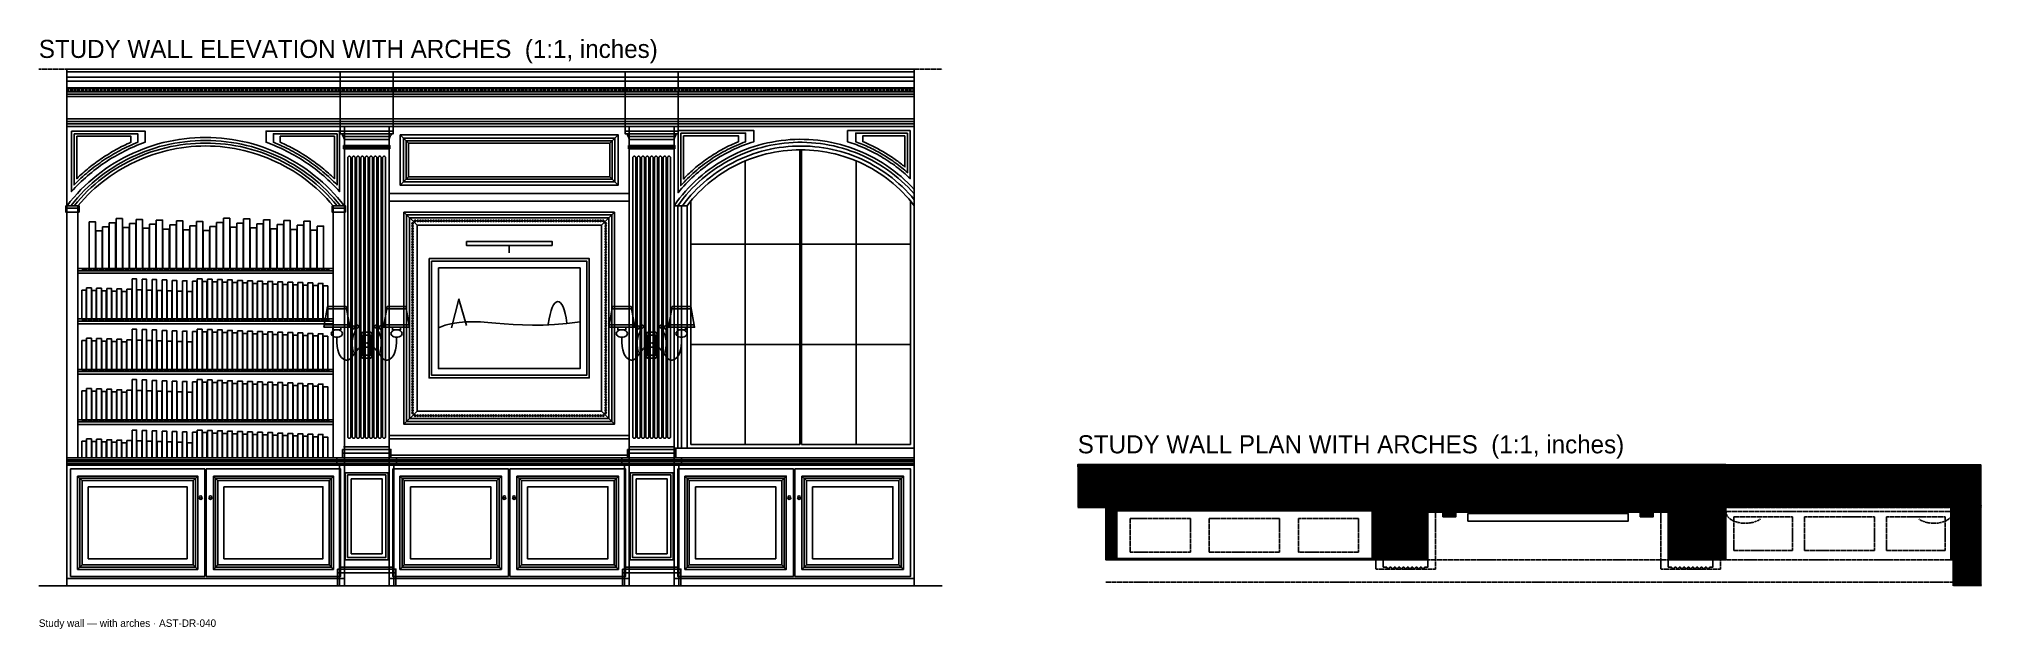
# Model space of a CAD drawing. Header units: inches. Extents: x 0 to 410, y -9 to 115.
import ezdxf

# ---------------------------------------------------------------- set-up
doc = ezdxf.new("R2010")
doc.units = ezdxf.units.IN
doc.header["$MEASUREMENT"] = 0
doc.linetypes.add('DASHED', pattern=[0.6, 0.5, -0.1])
for name, color, linetype in [('Study wall elevation with arches', 7, 'Continuous'), ('Study wall plan with arches', 7, 'Continuous'), ('Study wall plan with arches hatch', 8, 'Continuous')]:
    doc.layers.add(name, color=color, linetype=linetype)

msp = doc.modelspace()

# ---------------------------------------------------------------- texts
at = {"layer": 'LABELS'}
for s, height, p in [('STUDY WALL ELEVATION WITH ARCHES  (1:1, inches)', 3.8165, (0, 111.38)), ('STUDY WALL PLAN WITH ARCHES  (1:1, inches)', 3.8165, (219.45, 27.95)), ('Study wall — with arches · AST-DR-040', 1.5748, (0, -8.66))]:
    msp.add_text(s, height=height, dxfattribs=at).set_placement(p)

# ---------------------------------------------------------------- hatches: boundary and pattern name
at = {"layer": 'Study wall plan with arches hatch'}
h = msp.add_hatch(dxfattribs=at)
h.set_pattern_fill('ANSI31', scale=0.15748031)
h.paths.add_polyline_path([(219.45, 25.59), (410.28, 25.59), (410.28, 16.54), (219.45, 16.54), (219.45, 25.59)])
h = msp.add_hatch(dxfattribs=at)
h.set_pattern_fill('ANSI31', scale=0.15748031)
h.paths.add_polyline_path([(225.36, 16.54), (283.98, 16.54), (283.98, 15.83), (225.36, 15.83), (225.36, 16.54)])
h = msp.add_hatch(dxfattribs=at)
h.set_pattern_fill('ANSI31', scale=0.15748031)
h.paths.add_polyline_path([(283.98, 16.54), (293.43, 16.54), (293.43, 5.51), (283.98, 5.51), (283.98, 16.54)])
h = msp.add_hatch(dxfattribs=at)
h.set_pattern_fill('ANSI31', scale=0.15748031)
h.paths.add_polyline_path([(344.18, 16.54), (353.62, 16.54), (353.62, 5.51), (344.18, 5.51), (344.18, 16.54)])
h = msp.add_hatch(dxfattribs=at)
h.set_pattern_fill('ANSI31', scale=0.15748031)
h.paths.add_polyline_path([(353.62, 16.54), (356.38, 16.54), (356.38, 5.51), (353.62, 5.51), (353.62, 16.54)])
h = msp.add_hatch(dxfattribs=at)
h.set_pattern_fill('ANSI31', scale=0.15748031)
h.paths.add_polyline_path([(403.9, 19.69), (404.37, 19.69), (404.37, 5.51), (403.9, 5.51), (403.9, 19.69)])
h = msp.add_hatch(dxfattribs=at)
h.set_pattern_fill('ANSI31', scale=0.15748031)
h.paths.add_polyline_path([(404.37, 16.54), (410.28, 16.54), (410.28, 0), (404.37, 0), (404.37, 16.54)])
h = msp.add_hatch(dxfattribs=at)
h.set_pattern_fill('ANSI31', scale=0.15748031)
h.paths.add_polyline_path([(225.36, 15.83), (227.72, 15.83), (227.72, 5.51), (225.36, 5.51), (225.36, 15.83)])
h = msp.add_hatch(dxfattribs=at)
h.set_pattern_fill('ANSI31', scale=0.15748031)
h.paths.add_polyline_path([(281.62, 15.83), (283.98, 15.83), (283.98, 5.51), (281.62, 5.51), (281.62, 15.83)])
h = msp.add_hatch(dxfattribs=at)
h.set_pattern_fill('ANSI31', scale=0.15748031)
h.paths.add_polyline_path([(293.43, 16.26), (344.18, 16.26), (344.18, 15.55), (293.43, 15.55), (293.43, 16.26)])
h = msp.add_hatch(dxfattribs=at)
h.set_pattern_fill('ANSI31', scale=0.15748031)
h.paths.add_polyline_path([(296.58, 15.55), (299.33, 15.55), (299.33, 14.57), (296.58, 14.57), (296.58, 15.55)])
h = msp.add_hatch(dxfattribs=at)
h.set_pattern_fill('ANSI31', scale=0.15748031)
h.paths.add_polyline_path([(338.27, 15.55), (341.03, 15.55), (341.03, 14.57), (338.27, 14.57), (338.27, 15.55)])

# ---------------------------------------------------------------- linework, layer by layer
at = {"layer": 'Study wall elevation with arches', "linetype": 'DASHED'}
for p, q in [((0, 109.02), (190.83, 109.02)), ((9.06, 66.81), (61.38, 66.81)), ((9.06, 56.18), (61.38, 56.18)), ((9.06, 45.55), (61.38, 45.55)), ((9.06, 34.92), (61.38, 34.92))]:
    msp.add_line(p, q, dxfattribs=at)
at = {"layer": 'Study wall elevation with arches'}
for p, q in [((5.91, 108.43), (184.92, 108.43)), ((5.91, 107.32), (184.92, 107.32)), ((63.66, 96.93), (63.66, 108.43)), ((74.84, 96.93), (74.84, 108.43)), ((123.86, 96.93), (123.86, 108.43)), ((135.04, 96.93), (135.04, 108.43)), ((5.91, 106.46), (184.92, 106.46)), ((5.91, 105.08), (184.92, 105.08)), ((5.91, 104.21), (184.92, 104.21)), ((5.91, 103.7), (184.92, 103.7)), ((5.91, 103.23), (184.92, 103.23)), ((5.91, 98.5), (184.92, 98.5)), ((5.91, 97.95), (184.92, 97.95)), ((5.91, 97.48), (184.92, 97.48)), ((63.66, 95.91), (74.84, 95.91)), ((64.29, 94.8), (74.21, 94.8)), ((76.34, 95.16), (78.11, 93.39)), ((122.36, 95.16), (120.59, 93.39)), ((123.86, 95.91), (135.04, 95.91)), ((124.49, 94.8), (134.41, 94.8)), ((64.37, 92.56), (74.13, 92.56)), ((64.53, 94.17), (73.98, 94.17)), ((124.57, 92.56), (134.33, 92.56)), ((124.72, 94.17), (134.17, 94.17)), ((160.73, 29.8), (160.73, 92.01)), ((161.12, 29.8), (161.12, 92.01)), ((76.34, 84.53), (78.11, 86.3)), ((122.36, 84.53), (120.59, 86.3)), ((149.22, 29.8), (149.22, 89.66)), ((172.63, 29.8), (172.63, 89.66)), ((5.67, 79.65), (8.5, 79.65)), ((8.27, 27.01), (8.27, 80.2)), ((61.93, 79.65), (64.76, 79.65)), ((62.17, 27.01), (62.17, 80.2)), ((77.13, 78.82), (79.88, 76.06)), ((121.57, 78.82), (118.82, 76.06)), ((134.96, 29.02), (134.96, 80.2)), ((135.75, 29.02), (135.75, 80.2)), ((136.93, 29.02), (136.93, 80.2)), ((137.72, 29.8), (137.72, 81.18)), ((184.13, 29.8), (184.13, 81.18)), ((184.92, 29.02), (184.92, 80.2)), ((99.35, 71.81), (99.35, 70.24)), ((137.72, 72.09), (160.73, 72.09)), ((161.12, 72.09), (184.13, 72.09)), ((8.27, 66.46), (62.17, 66.46)), ((60.91, 58.43), (65, 58.43)), ((73.5, 58.43), (77.6, 58.43)), ((121.1, 58.43), (125.2, 58.43)), ((133.7, 58.43), (137.8, 58.43)), ((8.27, 55.83), (62.17, 55.83)), ((60.28, 55.04), (65.63, 55.04)), ((72.87, 55.04), (78.23, 55.04)), ((120.47, 55.04), (125.83, 55.04)), ((133.07, 55.04), (138.43, 55.04)), ((137.72, 50.94), (160.73, 50.94)), ((161.12, 50.94), (184.13, 50.94)), ((8.27, 45.2), (62.17, 45.2)), ((8.27, 34.57), (62.17, 34.57)), ((77.13, 34.09), (79.88, 36.85)), ((121.57, 34.09), (118.82, 36.85)), ((64.37, 29.29), (74.13, 29.29)), ((73.98, 31.02), (124.72, 31.02)), ((124.57, 29.29), (134.33, 29.29)), ((136.93, 29.02), (184.92, 29.02)), ((137.72, 29.8), (160.73, 29.8)), ((161.12, 29.8), (184.13, 29.8)), ((5.91, 26.61), (64.53, 26.61)), ((5.91, 26.22), (64.53, 26.22)), ((5.91, 25.83), (64.53, 25.83)), ((62.95, 26.61), (75.55, 26.61)), ((62.95, 26.22), (75.55, 26.22)), ((62.95, 25.83), (75.55, 25.83)), ((64.13, 27.99), (74.37, 27.99)), ((73.98, 27.56), (124.72, 27.56)), ((73.98, 26.61), (124.72, 26.61)), ((73.98, 26.22), (124.72, 26.22)), ((73.98, 25.83), (124.72, 25.83)), ((123.15, 26.61), (135.75, 26.61)), ((123.15, 26.22), (135.75, 26.22)), ((123.15, 25.83), (135.75, 25.83)), ((124.33, 27.99), (134.57, 27.99)), ((134.17, 26.61), (184.92, 26.61)), ((134.17, 26.22), (184.92, 26.22)), ((134.17, 25.83), (184.92, 25.83)), ((8.19, 23.15), (9.13, 22.2)), ((33.56, 23.15), (32.62, 22.2)), ((36.87, 23.15), (37.81, 22.2)), ((62.24, 23.15), (61.3, 22.2)), ((76.26, 23.15), (77.2, 22.2)), ((97.7, 23.15), (96.75, 22.2)), ((101, 23.15), (101.95, 22.2)), ((122.44, 23.15), (121.5, 22.2)), ((136.46, 23.15), (137.4, 22.2)), ((157.89, 23.15), (156.95, 22.2)), ((161.2, 23.15), (162.15, 22.2)), ((182.64, 23.15), (181.69, 22.2)), ((8.19, 3.46), (9.13, 4.41)), ((33.56, 3.46), (32.62, 4.41)), ((36.87, 3.46), (37.81, 4.41)), ((62.24, 3.46), (61.3, 4.41)), ((76.26, 3.46), (77.2, 4.41)), ((97.7, 3.46), (96.75, 4.41)), ((101, 3.46), (101.95, 4.41)), ((122.44, 3.46), (121.5, 4.41)), ((136.46, 3.46), (137.4, 4.41)), ((157.89, 3.46), (156.95, 4.41)), ((161.2, 3.46), (162.15, 4.41)), ((182.64, 3.46), (181.69, 4.41)), ((0, 0), (190.83, 0)), ((5.91, 1.57), (64.53, 1.57)), ((63.07, 2.76), (75.43, 2.76)), ((63.54, 3.94), (74.96, 3.94)), ((73.98, 1.57), (124.72, 1.57)), ((123.27, 2.76), (135.63, 2.76)), ((123.74, 3.94), (135.16, 3.94)), ((134.17, 1.57), (184.92, 1.57))]:
    msp.add_line(p, q, dxfattribs=at)
for points in [[(5.91, 109.02), (184.92, 109.02), (184.92, 96.93), (5.91, 96.93), (5.91, 109.02)], [(6.22, 104.96), (6.69, 104.96), (6.69, 104.33), (6.22, 104.33), (6.22, 104.96)], [(7.01, 104.96), (7.48, 104.96), (7.48, 104.33), (7.01, 104.33), (7.01, 104.96)], [(7.8, 104.96), (8.27, 104.96), (8.27, 104.33), (7.8, 104.33), (7.8, 104.96)], [(8.58, 104.96), (9.06, 104.96), (9.06, 104.33), (8.58, 104.33), (8.58, 104.96)], [(9.37, 104.96), (9.84, 104.96), (9.84, 104.33), (9.37, 104.33), (9.37, 104.96)], [(10.16, 104.96), (10.63, 104.96), (10.63, 104.33), (10.16, 104.33), (10.16, 104.96)], [(10.94, 104.96), (11.42, 104.96), (11.42, 104.33), (10.94, 104.33), (10.94, 104.96)], [(11.73, 104.96), (12.2, 104.96), (12.2, 104.33), (11.73, 104.33), (11.73, 104.96)], [(12.52, 104.96), (12.99, 104.96), (12.99, 104.33), (12.52, 104.33), (12.52, 104.96)], [(13.31, 104.96), (13.78, 104.96), (13.78, 104.33), (13.31, 104.33), (13.31, 104.96)], [(14.09, 104.96), (14.57, 104.96), (14.57, 104.33), (14.09, 104.33), (14.09, 104.96)], [(14.88, 104.96), (15.35, 104.96), (15.35, 104.33), (14.88, 104.33), (14.88, 104.96)], [(15.67, 104.96), (16.14, 104.96), (16.14, 104.33), (15.67, 104.33), (15.67, 104.96)], [(16.46, 104.96), (16.93, 104.96), (16.93, 104.33), (16.46, 104.33), (16.46, 104.96)], [(17.24, 104.96), (17.72, 104.96), (17.72, 104.33), (17.24, 104.33), (17.24, 104.96)], [(18.03, 104.96), (18.5, 104.96), (18.5, 104.33), (18.03, 104.33), (18.03, 104.96)], [(18.82, 104.96), (19.29, 104.96), (19.29, 104.33), (18.82, 104.33), (18.82, 104.96)], [(19.61, 104.96), (20.08, 104.96), (20.08, 104.33), (19.61, 104.33), (19.61, 104.96)], [(20.39, 104.96), (20.87, 104.96), (20.87, 104.33), (20.39, 104.33), (20.39, 104.96)], [(21.18, 104.96), (21.65, 104.96), (21.65, 104.33), (21.18, 104.33), (21.18, 104.96)], [(21.97, 104.96), (22.44, 104.96), (22.44, 104.33), (21.97, 104.33), (21.97, 104.96)], [(22.76, 104.96), (23.23, 104.96), (23.23, 104.33), (22.76, 104.33), (22.76, 104.96)], [(23.54, 104.96), (24.02, 104.96), (24.02, 104.33), (23.54, 104.33), (23.54, 104.96)], [(24.33, 104.96), (24.8, 104.96), (24.8, 104.33), (24.33, 104.33), (24.33, 104.96)], [(25.12, 104.96), (25.59, 104.96), (25.59, 104.33), (25.12, 104.33), (25.12, 104.96)], [(25.91, 104.96), (26.38, 104.96), (26.38, 104.33), (25.91, 104.33), (25.91, 104.96)], [(26.69, 104.96), (27.17, 104.96), (27.17, 104.33), (26.69, 104.33), (26.69, 104.96)], [(27.48, 104.96), (27.95, 104.96), (27.95, 104.33), (27.48, 104.33), (27.48, 104.96)], [(28.27, 104.96), (28.74, 104.96), (28.74, 104.33), (28.27, 104.33), (28.27, 104.96)], [(29.06, 104.96), (29.53, 104.96), (29.53, 104.33), (29.06, 104.33), (29.06, 104.96)], [(29.84, 104.96), (30.31, 104.96), (30.31, 104.33), (29.84, 104.33), (29.84, 104.96)], [(30.63, 104.96), (31.1, 104.96), (31.1, 104.33), (30.63, 104.33), (30.63, 104.96)], [(31.42, 104.96), (31.89, 104.96), (31.89, 104.33), (31.42, 104.33), (31.42, 104.96)], [(32.2, 104.96), (32.68, 104.96), (32.68, 104.33), (32.2, 104.33), (32.2, 104.96)], [(32.99, 104.96), (33.46, 104.96), (33.46, 104.33), (32.99, 104.33), (32.99, 104.96)], [(33.78, 104.96), (34.25, 104.96), (34.25, 104.33), (33.78, 104.33), (33.78, 104.96)], [(34.57, 104.96), (35.04, 104.96), (35.04, 104.33), (34.57, 104.33), (34.57, 104.96)], [(35.35, 104.96), (35.83, 104.96), (35.83, 104.33), (35.35, 104.33), (35.35, 104.96)], [(36.14, 104.96), (36.61, 104.96), (36.61, 104.33), (36.14, 104.33), (36.14, 104.96)], [(36.93, 104.96), (37.4, 104.96), (37.4, 104.33), (36.93, 104.33), (36.93, 104.96)], [(37.72, 104.96), (38.19, 104.96), (38.19, 104.33), (37.72, 104.33), (37.72, 104.96)], [(38.5, 104.96), (38.98, 104.96), (38.98, 104.33), (38.5, 104.33), (38.5, 104.96)], [(39.29, 104.96), (39.76, 104.96), (39.76, 104.33), (39.29, 104.33), (39.29, 104.96)], [(40.08, 104.96), (40.55, 104.96), (40.55, 104.33), (40.08, 104.33), (40.08, 104.96)], [(40.87, 104.96), (41.34, 104.96), (41.34, 104.33), (40.87, 104.33), (40.87, 104.96)], [(41.65, 104.96), (42.13, 104.96), (42.13, 104.33), (41.65, 104.33), (41.65, 104.96)], [(42.44, 104.96), (42.91, 104.96), (42.91, 104.33), (42.44, 104.33), (42.44, 104.96)], [(43.23, 104.96), (43.7, 104.96), (43.7, 104.33), (43.23, 104.33), (43.23, 104.96)], [(44.02, 104.96), (44.49, 104.96), (44.49, 104.33), (44.02, 104.33), (44.02, 104.96)], [(44.8, 104.96), (45.28, 104.96), (45.28, 104.33), (44.8, 104.33), (44.8, 104.96)], [(45.59, 104.96), (46.06, 104.96), (46.06, 104.33), (45.59, 104.33), (45.59, 104.96)], [(46.38, 104.96), (46.85, 104.96), (46.85, 104.33), (46.38, 104.33), (46.38, 104.96)], [(47.17, 104.96), (47.64, 104.96), (47.64, 104.33), (47.17, 104.33), (47.17, 104.96)], [(47.95, 104.96), (48.43, 104.96), (48.43, 104.33), (47.95, 104.33), (47.95, 104.96)], [(48.74, 104.96), (49.21, 104.96), (49.21, 104.33), (48.74, 104.33), (48.74, 104.96)], [(49.53, 104.96), (50, 104.96), (50, 104.33), (49.53, 104.33), (49.53, 104.96)], [(50.31, 104.96), (50.79, 104.96), (50.79, 104.33), (50.31, 104.33), (50.31, 104.96)], [(51.1, 104.96), (51.57, 104.96), (51.57, 104.33), (51.1, 104.33), (51.1, 104.96)], [(51.89, 104.96), (52.36, 104.96), (52.36, 104.33), (51.89, 104.33), (51.89, 104.96)], [(52.68, 104.96), (53.15, 104.96), (53.15, 104.33), (52.68, 104.33), (52.68, 104.96)], [(53.46, 104.96), (53.94, 104.96), (53.94, 104.33), (53.46, 104.33), (53.46, 104.96)], [(54.25, 104.96), (54.72, 104.96), (54.72, 104.33), (54.25, 104.33), (54.25, 104.96)], [(55.04, 104.96), (55.51, 104.96), (55.51, 104.33), (55.04, 104.33), (55.04, 104.96)], [(55.83, 104.96), (56.3, 104.96), (56.3, 104.33), (55.83, 104.33), (55.83, 104.96)], [(56.61, 104.96), (57.09, 104.96), (57.09, 104.33), (56.61, 104.33), (56.61, 104.96)], [(57.4, 104.96), (57.87, 104.96), (57.87, 104.33), (57.4, 104.33), (57.4, 104.96)], [(58.19, 104.96), (58.66, 104.96), (58.66, 104.33), (58.19, 104.33), (58.19, 104.96)], [(58.98, 104.96), (59.45, 104.96), (59.45, 104.33), (58.98, 104.33), (58.98, 104.96)], [(59.76, 104.96), (60.24, 104.96), (60.24, 104.33), (59.76, 104.33), (59.76, 104.96)], [(60.55, 104.96), (61.02, 104.96), (61.02, 104.33), (60.55, 104.33), (60.55, 104.96)], [(61.34, 104.96), (61.81, 104.96), (61.81, 104.33), (61.34, 104.33), (61.34, 104.96)], [(62.13, 104.96), (62.6, 104.96), (62.6, 104.33), (62.13, 104.33), (62.13, 104.96)], [(62.91, 104.96), (63.39, 104.96), (63.39, 104.33), (62.91, 104.33), (62.91, 104.96)], [(63.7, 104.96), (64.17, 104.96), (64.17, 104.33), (63.7, 104.33), (63.7, 104.96)], [(64.49, 104.96), (64.96, 104.96), (64.96, 104.33), (64.49, 104.33), (64.49, 104.96)], [(65.28, 104.96), (65.75, 104.96), (65.75, 104.33), (65.28, 104.33), (65.28, 104.96)], [(66.06, 104.96), (66.54, 104.96), (66.54, 104.33), (66.06, 104.33), (66.06, 104.96)], [(66.85, 104.96), (67.32, 104.96), (67.32, 104.33), (66.85, 104.33), (66.85, 104.96)], [(67.64, 104.96), (68.11, 104.96), (68.11, 104.33), (67.64, 104.33), (67.64, 104.96)], [(68.43, 104.96), (68.9, 104.96), (68.9, 104.33), (68.43, 104.33), (68.43, 104.96)], [(69.21, 104.96), (69.69, 104.96), (69.69, 104.33), (69.21, 104.33), (69.21, 104.96)], [(70, 104.96), (70.47, 104.96), (70.47, 104.33), (70, 104.33), (70, 104.96)], [(70.79, 104.96), (71.26, 104.96), (71.26, 104.33), (70.79, 104.33), (70.79, 104.96)], [(71.57, 104.96), (72.05, 104.96), (72.05, 104.33), (71.57, 104.33), (71.57, 104.96)], [(72.36, 104.96), (72.83, 104.96), (72.83, 104.33), (72.36, 104.33), (72.36, 104.96)], [(73.15, 104.96), (73.62, 104.96), (73.62, 104.33), (73.15, 104.33), (73.15, 104.96)], [(73.94, 104.96), (74.41, 104.96), (74.41, 104.33), (73.94, 104.33), (73.94, 104.96)], [(74.72, 104.96), (75.2, 104.96), (75.2, 104.33), (74.72, 104.33), (74.72, 104.96)], [(75.51, 104.96), (75.98, 104.96), (75.98, 104.33), (75.51, 104.33), (75.51, 104.96)], [(76.3, 104.96), (76.77, 104.96), (76.77, 104.33), (76.3, 104.33), (76.3, 104.96)], [(77.09, 104.96), (77.56, 104.96), (77.56, 104.33), (77.09, 104.33), (77.09, 104.96)], [(77.87, 104.96), (78.35, 104.96), (78.35, 104.33), (77.87, 104.33), (77.87, 104.96)], [(78.66, 104.96), (79.13, 104.96), (79.13, 104.33), (78.66, 104.33), (78.66, 104.96)], [(79.45, 104.96), (79.92, 104.96), (79.92, 104.33), (79.45, 104.33), (79.45, 104.96)], [(80.24, 104.96), (80.71, 104.96), (80.71, 104.33), (80.24, 104.33), (80.24, 104.96)], [(81.02, 104.96), (81.5, 104.96), (81.5, 104.33), (81.02, 104.33), (81.02, 104.96)], [(81.81, 104.96), (82.28, 104.96), (82.28, 104.33), (81.81, 104.33), (81.81, 104.96)], [(82.6, 104.96), (83.07, 104.96), (83.07, 104.33), (82.6, 104.33), (82.6, 104.96)], [(83.39, 104.96), (83.86, 104.96), (83.86, 104.33), (83.39, 104.33), (83.39, 104.96)], [(84.17, 104.96), (84.65, 104.96), (84.65, 104.33), (84.17, 104.33), (84.17, 104.96)], [(84.96, 104.96), (85.43, 104.96), (85.43, 104.33), (84.96, 104.33), (84.96, 104.96)], [(85.75, 104.96), (86.22, 104.96), (86.22, 104.33), (85.75, 104.33), (85.75, 104.96)], [(86.54, 104.96), (87.01, 104.96), (87.01, 104.33), (86.54, 104.33), (86.54, 104.96)], [(87.32, 104.96), (87.8, 104.96), (87.8, 104.33), (87.32, 104.33), (87.32, 104.96)], [(88.11, 104.96), (88.58, 104.96), (88.58, 104.33), (88.11, 104.33), (88.11, 104.96)], [(88.9, 104.96), (89.37, 104.96), (89.37, 104.33), (88.9, 104.33), (88.9, 104.96)], [(89.69, 104.96), (90.16, 104.96), (90.16, 104.33), (89.69, 104.33), (89.69, 104.96)], [(90.47, 104.96), (90.94, 104.96), (90.94, 104.33), (90.47, 104.33), (90.47, 104.96)], [(91.26, 104.96), (91.73, 104.96), (91.73, 104.33), (91.26, 104.33), (91.26, 104.96)], [(92.05, 104.96), (92.52, 104.96), (92.52, 104.33), (92.05, 104.33), (92.05, 104.96)], [(92.83, 104.96), (93.31, 104.96), (93.31, 104.33), (92.83, 104.33), (92.83, 104.96)], [(93.62, 104.96), (94.09, 104.96), (94.09, 104.33), (93.62, 104.33), (93.62, 104.96)], [(94.41, 104.96), (94.88, 104.96), (94.88, 104.33), (94.41, 104.33), (94.41, 104.96)], [(95.2, 104.96), (95.67, 104.96), (95.67, 104.33), (95.2, 104.33), (95.2, 104.96)], [(95.98, 104.96), (96.46, 104.96), (96.46, 104.33), (95.98, 104.33), (95.98, 104.96)], [(96.77, 104.96), (97.24, 104.96), (97.24, 104.33), (96.77, 104.33), (96.77, 104.96)], [(97.56, 104.96), (98.03, 104.96), (98.03, 104.33), (97.56, 104.33), (97.56, 104.96)], [(98.35, 104.96), (98.82, 104.96), (98.82, 104.33), (98.35, 104.33), (98.35, 104.96)], [(99.13, 104.96), (99.61, 104.96), (99.61, 104.33), (99.13, 104.33), (99.13, 104.96)], [(99.92, 104.96), (100.39, 104.96), (100.39, 104.33), (99.92, 104.33), (99.92, 104.96)], [(100.71, 104.96), (101.18, 104.96), (101.18, 104.33), (100.71, 104.33), (100.71, 104.96)], [(101.5, 104.96), (101.97, 104.96), (101.97, 104.33), (101.5, 104.33), (101.5, 104.96)], [(102.28, 104.96), (102.76, 104.96), (102.76, 104.33), (102.28, 104.33), (102.28, 104.96)], [(103.07, 104.96), (103.54, 104.96), (103.54, 104.33), (103.07, 104.33), (103.07, 104.96)], [(103.86, 104.96), (104.33, 104.96), (104.33, 104.33), (103.86, 104.33), (103.86, 104.96)], [(104.65, 104.96), (105.12, 104.96), (105.12, 104.33), (104.65, 104.33), (104.65, 104.96)], [(105.43, 104.96), (105.91, 104.96), (105.91, 104.33), (105.43, 104.33), (105.43, 104.96)], [(106.22, 104.96), (106.69, 104.96), (106.69, 104.33), (106.22, 104.33), (106.22, 104.96)], [(107.01, 104.96), (107.48, 104.96), (107.48, 104.33), (107.01, 104.33), (107.01, 104.96)], [(107.8, 104.96), (108.27, 104.96), (108.27, 104.33), (107.8, 104.33), (107.8, 104.96)], [(108.58, 104.96), (109.06, 104.96), (109.06, 104.33), (108.58, 104.33), (108.58, 104.96)], [(109.37, 104.96), (109.84, 104.96), (109.84, 104.33), (109.37, 104.33), (109.37, 104.96)], [(110.16, 104.96), (110.63, 104.96), (110.63, 104.33), (110.16, 104.33), (110.16, 104.96)], [(110.94, 104.96), (111.42, 104.96), (111.42, 104.33), (110.94, 104.33), (110.94, 104.96)], [(111.73, 104.96), (112.2, 104.96), (112.2, 104.33), (111.73, 104.33), (111.73, 104.96)], [(112.52, 104.96), (112.99, 104.96), (112.99, 104.33), (112.52, 104.33), (112.52, 104.96)], [(113.31, 104.96), (113.78, 104.96), (113.78, 104.33), (113.31, 104.33), (113.31, 104.96)], [(114.09, 104.96), (114.57, 104.96), (114.57, 104.33), (114.09, 104.33), (114.09, 104.96)], [(114.88, 104.96), (115.35, 104.96), (115.35, 104.33), (114.88, 104.33), (114.88, 104.96)], [(115.67, 104.96), (116.14, 104.96), (116.14, 104.33), (115.67, 104.33), (115.67, 104.96)], [(116.46, 104.96), (116.93, 104.96), (116.93, 104.33), (116.46, 104.33), (116.46, 104.96)], [(117.24, 104.96), (117.72, 104.96), (117.72, 104.33), (117.24, 104.33), (117.24, 104.96)], [(118.03, 104.96), (118.5, 104.96), (118.5, 104.33), (118.03, 104.33), (118.03, 104.96)], [(118.82, 104.96), (119.29, 104.96), (119.29, 104.33), (118.82, 104.33), (118.82, 104.96)], [(119.61, 104.96), (120.08, 104.96), (120.08, 104.33), (119.61, 104.33), (119.61, 104.96)], [(120.39, 104.96), (120.87, 104.96), (120.87, 104.33), (120.39, 104.33), (120.39, 104.96)], [(121.18, 104.96), (121.65, 104.96), (121.65, 104.33), (121.18, 104.33), (121.18, 104.96)], [(121.97, 104.96), (122.44, 104.96), (122.44, 104.33), (121.97, 104.33), (121.97, 104.96)], [(122.76, 104.96), (123.23, 104.96), (123.23, 104.33), (122.76, 104.33), (122.76, 104.96)], [(123.54, 104.96), (124.02, 104.96), (124.02, 104.33), (123.54, 104.33), (123.54, 104.96)], [(124.33, 104.96), (124.8, 104.96), (124.8, 104.33), (124.33, 104.33), (124.33, 104.96)], [(125.12, 104.96), (125.59, 104.96), (125.59, 104.33), (125.12, 104.33), (125.12, 104.96)], [(125.91, 104.96), (126.38, 104.96), (126.38, 104.33), (125.91, 104.33), (125.91, 104.96)], [(126.69, 104.96), (127.17, 104.96), (127.17, 104.33), (126.69, 104.33), (126.69, 104.96)], [(127.48, 104.96), (127.95, 104.96), (127.95, 104.33), (127.48, 104.33), (127.48, 104.96)], [(128.27, 104.96), (128.74, 104.96), (128.74, 104.33), (128.27, 104.33), (128.27, 104.96)], [(129.06, 104.96), (129.53, 104.96), (129.53, 104.33), (129.06, 104.33), (129.06, 104.96)], [(129.84, 104.96), (130.31, 104.96), (130.31, 104.33), (129.84, 104.33), (129.84, 104.96)], [(130.63, 104.96), (131.1, 104.96), (131.1, 104.33), (130.63, 104.33), (130.63, 104.96)], [(131.42, 104.96), (131.89, 104.96), (131.89, 104.33), (131.42, 104.33), (131.42, 104.96)], [(132.2, 104.96), (132.68, 104.96), (132.68, 104.33), (132.2, 104.33), (132.2, 104.96)], [(132.99, 104.96), (133.46, 104.96), (133.46, 104.33), (132.99, 104.33), (132.99, 104.96)], [(133.78, 104.96), (134.25, 104.96), (134.25, 104.33), (133.78, 104.33), (133.78, 104.96)], [(134.57, 104.96), (135.04, 104.96), (135.04, 104.33), (134.57, 104.33), (134.57, 104.96)], [(135.35, 104.96), (135.83, 104.96), (135.83, 104.33), (135.35, 104.33), (135.35, 104.96)], [(136.14, 104.96), (136.61, 104.96), (136.61, 104.33), (136.14, 104.33), (136.14, 104.96)], [(136.93, 104.96), (137.4, 104.96), (137.4, 104.33), (136.93, 104.33), (136.93, 104.96)], [(137.72, 104.96), (138.19, 104.96), (138.19, 104.33), (137.72, 104.33), (137.72, 104.96)], [(138.5, 104.96), (138.98, 104.96), (138.98, 104.33), (138.5, 104.33), (138.5, 104.96)], [(139.29, 104.96), (139.76, 104.96), (139.76, 104.33), (139.29, 104.33), (139.29, 104.96)], [(140.08, 104.96), (140.55, 104.96), (140.55, 104.33), (140.08, 104.33), (140.08, 104.96)], [(140.87, 104.96), (141.34, 104.96), (141.34, 104.33), (140.87, 104.33), (140.87, 104.96)], [(141.65, 104.96), (142.13, 104.96), (142.13, 104.33), (141.65, 104.33), (141.65, 104.96)], [(142.44, 104.96), (142.91, 104.96), (142.91, 104.33), (142.44, 104.33), (142.44, 104.96)], [(143.23, 104.96), (143.7, 104.96), (143.7, 104.33), (143.23, 104.33), (143.23, 104.96)], [(144.02, 104.96), (144.49, 104.96), (144.49, 104.33), (144.02, 104.33), (144.02, 104.96)], [(144.8, 104.96), (145.28, 104.96), (145.28, 104.33), (144.8, 104.33), (144.8, 104.96)], [(145.59, 104.96), (146.06, 104.96), (146.06, 104.33), (145.59, 104.33), (145.59, 104.96)], [(146.38, 104.96), (146.85, 104.96), (146.85, 104.33), (146.38, 104.33), (146.38, 104.96)], [(147.17, 104.96), (147.64, 104.96), (147.64, 104.33), (147.17, 104.33), (147.17, 104.96)], [(147.95, 104.96), (148.43, 104.96), (148.43, 104.33), (147.95, 104.33), (147.95, 104.96)], [(148.74, 104.96), (149.21, 104.96), (149.21, 104.33), (148.74, 104.33), (148.74, 104.96)], [(149.53, 104.96), (150, 104.96), (150, 104.33), (149.53, 104.33), (149.53, 104.96)], [(150.31, 104.96), (150.79, 104.96), (150.79, 104.33), (150.31, 104.33), (150.31, 104.96)], [(151.1, 104.96), (151.57, 104.96), (151.57, 104.33), (151.1, 104.33), (151.1, 104.96)], [(151.89, 104.96), (152.36, 104.96), (152.36, 104.33), (151.89, 104.33), (151.89, 104.96)], [(152.68, 104.96), (153.15, 104.96), (153.15, 104.33), (152.68, 104.33), (152.68, 104.96)], [(153.46, 104.96), (153.94, 104.96), (153.94, 104.33), (153.46, 104.33), (153.46, 104.96)], [(154.25, 104.96), (154.72, 104.96), (154.72, 104.33), (154.25, 104.33), (154.25, 104.96)], [(155.04, 104.96), (155.51, 104.96), (155.51, 104.33), (155.04, 104.33), (155.04, 104.96)], [(155.83, 104.96), (156.3, 104.96), (156.3, 104.33), (155.83, 104.33), (155.83, 104.96)], [(156.61, 104.96), (157.09, 104.96), (157.09, 104.33), (156.61, 104.33), (156.61, 104.96)], [(157.4, 104.96), (157.87, 104.96), (157.87, 104.33), (157.4, 104.33), (157.4, 104.96)], [(158.19, 104.96), (158.66, 104.96), (158.66, 104.33), (158.19, 104.33), (158.19, 104.96)], [(158.98, 104.96), (159.45, 104.96), (159.45, 104.33), (158.98, 104.33), (158.98, 104.96)], [(159.76, 104.96), (160.24, 104.96), (160.24, 104.33), (159.76, 104.33), (159.76, 104.96)], [(160.55, 104.96), (161.02, 104.96), (161.02, 104.33), (160.55, 104.33), (160.55, 104.96)], [(161.34, 104.96), (161.81, 104.96), (161.81, 104.33), (161.34, 104.33), (161.34, 104.96)], [(162.13, 104.96), (162.6, 104.96), (162.6, 104.33), (162.13, 104.33), (162.13, 104.96)], [(162.91, 104.96), (163.39, 104.96), (163.39, 104.33), (162.91, 104.33), (162.91, 104.96)], [(163.7, 104.96), (164.17, 104.96), (164.17, 104.33), (163.7, 104.33), (163.7, 104.96)], [(164.49, 104.96), (164.96, 104.96), (164.96, 104.33), (164.49, 104.33), (164.49, 104.96)], [(165.28, 104.96), (165.75, 104.96), (165.75, 104.33), (165.28, 104.33), (165.28, 104.96)], [(166.06, 104.96), (166.54, 104.96), (166.54, 104.33), (166.06, 104.33), (166.06, 104.96)], [(166.85, 104.96), (167.32, 104.96), (167.32, 104.33), (166.85, 104.33), (166.85, 104.96)], [(167.64, 104.96), (168.11, 104.96), (168.11, 104.33), (167.64, 104.33), (167.64, 104.96)], [(168.43, 104.96), (168.9, 104.96), (168.9, 104.33), (168.43, 104.33), (168.43, 104.96)], [(169.21, 104.96), (169.69, 104.96), (169.69, 104.33), (169.21, 104.33), (169.21, 104.96)], [(170, 104.96), (170.47, 104.96), (170.47, 104.33), (170, 104.33), (170, 104.96)], [(170.79, 104.96), (171.26, 104.96), (171.26, 104.33), (170.79, 104.33), (170.79, 104.96)], [(171.57, 104.96), (172.05, 104.96), (172.05, 104.33), (171.57, 104.33), (171.57, 104.96)], [(172.36, 104.96), (172.83, 104.96), (172.83, 104.33), (172.36, 104.33), (172.36, 104.96)], [(173.15, 104.96), (173.62, 104.96), (173.62, 104.33), (173.15, 104.33), (173.15, 104.96)], [(173.94, 104.96), (174.41, 104.96), (174.41, 104.33), (173.94, 104.33), (173.94, 104.96)], [(174.72, 104.96), (175.2, 104.96), (175.2, 104.33), (174.72, 104.33), (174.72, 104.96)], [(175.51, 104.96), (175.98, 104.96), (175.98, 104.33), (175.51, 104.33), (175.51, 104.96)], [(176.3, 104.96), (176.77, 104.96), (176.77, 104.33), (176.3, 104.33), (176.3, 104.96)], [(177.09, 104.96), (177.56, 104.96), (177.56, 104.33), (177.09, 104.33), (177.09, 104.96)], [(177.87, 104.96), (178.35, 104.96), (178.35, 104.33), (177.87, 104.33), (177.87, 104.96)], [(178.66, 104.96), (179.13, 104.96), (179.13, 104.33), (178.66, 104.33), (178.66, 104.96)], [(179.45, 104.96), (179.92, 104.96), (179.92, 104.33), (179.45, 104.33), (179.45, 104.96)], [(180.24, 104.96), (180.71, 104.96), (180.71, 104.33), (180.24, 104.33), (180.24, 104.96)], [(181.02, 104.96), (181.5, 104.96), (181.5, 104.33), (181.02, 104.33), (181.02, 104.96)], [(181.81, 104.96), (182.28, 104.96), (182.28, 104.33), (181.81, 104.33), (181.81, 104.96)], [(182.6, 104.96), (183.07, 104.96), (183.07, 104.33), (182.6, 104.33), (182.6, 104.96)], [(183.39, 104.96), (183.86, 104.96), (183.86, 104.33), (183.39, 104.33), (183.39, 104.96)], [(184.17, 104.96), (184.65, 104.96), (184.65, 104.33), (184.17, 104.33), (184.17, 104.96)], [(5.91, 96.93), (64.53, 96.93), (64.53, 27.01), (5.91, 27.01), (5.91, 96.93)], [(5.95, 80.2), (6.65, 81.08), (7.37, 81.94), (8.13, 82.78), (8.9, 83.59), (9.71, 84.38), (10.53, 85.15), (11.38, 85.89), (12.25, 86.6), (13.15, 87.29), (14.06, 87.95), (14.99, 88.58), (15.94, 89.18), (16.91, 89.75), (17.9, 90.3), (18.9, 90.81), (19.92, 91.29), (20.95, 91.74), (22, 92.16), (23.06, 92.55), (24.13, 92.9), (25.21, 93.22), (26.29, 93.51), (27.39, 93.77), (28.5, 93.99), (29.61, 94.18), (30.72, 94.33), (31.84, 94.45), (32.97, 94.54), (34.09, 94.59), (35.22, 94.61), (36.34, 94.59), (37.47, 94.54), (38.59, 94.45), (39.71, 94.33), (40.83, 94.18), (41.94, 93.99), (43.04, 93.77), (44.14, 93.51), (45.23, 93.22), (46.31, 92.9), (47.38, 92.55), (48.43, 92.16), (49.48, 91.74), (50.51, 91.29), (51.53, 90.81), (52.53, 90.3), (53.52, 89.75), (54.49, 89.18), (55.44, 88.58), (56.37, 87.95), (57.29, 87.29), (58.18, 86.6), (59.05, 85.89), (59.9, 85.15), (60.73, 84.38), (61.53, 83.59), (62.31, 82.78), (63.06, 81.94), (63.79, 81.08), (64.49, 80.2)], [(6.89, 95.94), (6.89, 83.17), (6.89, 83.17), (7.29, 83.61), (7.69, 84.04), (8.11, 84.46), (8.52, 84.88), (8.95, 85.29), (9.38, 85.69), (9.82, 86.09), (10.26, 86.48), (10.71, 86.87), (11.17, 87.24), (11.63, 87.61), (12.09, 87.97), (12.57, 88.33), (13.05, 88.68), (13.53, 89.01), (14.02, 89.35), (14.51, 89.67), (15.01, 89.99), (15.51, 90.3), (16.02, 90.6), (16.53, 90.89), (17.05, 91.18), (17.57, 91.46), (18.1, 91.73), (18.63, 91.99), (19.16, 92.24), (19.7, 92.49), (20.24, 92.72), (20.79, 92.95), (21.33, 93.17), (21.89, 93.38), (22.44, 93.58), (22.44, 95.94), (6.89, 95.94)], [(7.44, 95.39), (7.44, 84.57), (7.44, 84.57), (7.8, 84.94), (8.16, 85.29), (8.53, 85.65), (8.9, 86), (9.27, 86.34), (9.65, 86.68), (10.04, 87.02), (10.42, 87.34), (10.82, 87.67), (11.22, 87.99), (11.62, 88.3), (12.02, 88.61), (12.43, 88.91), (12.85, 89.21), (13.26, 89.5), (13.68, 89.79), (14.11, 90.07), (14.54, 90.34), (14.97, 90.61), (15.41, 90.88), (15.84, 91.14), (16.29, 91.39), (16.73, 91.63), (17.18, 91.88), (17.63, 92.11), (18.09, 92.34), (18.55, 92.56), (19.01, 92.78), (19.47, 92.99), (19.94, 93.19), (20.41, 93.39), (20.88, 93.58), (20.88, 95.39), (7.44, 95.39)], [(7.99, 94.84), (7.99, 85.9), (7.99, 85.9), (8.31, 86.2), (8.62, 86.5), (8.94, 86.79), (9.27, 87.08), (9.59, 87.36), (9.92, 87.64), (10.26, 87.92), (10.59, 88.19), (10.93, 88.46), (11.27, 88.73), (11.62, 88.99), (11.96, 89.25), (12.31, 89.51), (12.67, 89.76), (13.02, 90.01), (13.38, 90.25), (13.74, 90.49), (14.11, 90.72), (14.47, 90.96), (14.84, 91.18), (15.22, 91.41), (15.59, 91.62), (15.97, 91.84), (16.34, 92.05), (16.73, 92.26), (17.11, 92.46), (17.49, 92.66), (17.88, 92.85), (18.27, 93.04), (18.66, 93.23), (19.06, 93.41), (19.45, 93.58), (19.45, 94.84), (7.99, 94.84)], [(63.54, 95.94), (63.54, 83.17), (63.54, 83.17), (63.14, 83.61), (62.74, 84.04), (62.33, 84.46), (61.91, 84.88), (61.48, 85.29), (61.05, 85.69), (60.61, 86.09), (60.17, 86.48), (59.72, 86.87), (59.27, 87.24), (58.81, 87.61), (58.34, 87.97), (57.87, 88.33), (57.39, 88.68), (56.9, 89.01), (56.42, 89.35), (55.92, 89.67), (55.42, 89.99), (54.92, 90.3), (54.41, 90.6), (53.9, 90.89), (53.38, 91.18), (52.86, 91.46), (52.34, 91.73), (51.81, 91.99), (51.27, 92.24), (50.73, 92.49), (50.19, 92.72), (49.65, 92.95), (49.1, 93.17), (48.55, 93.38), (47.99, 93.58), (47.99, 95.94), (63.54, 95.94)], [(62.99, 95.39), (62.99, 84.57), (62.99, 84.57), (62.64, 84.94), (62.27, 85.29), (61.91, 85.65), (61.54, 86), (61.16, 86.34), (60.78, 86.68), (60.4, 87.02), (60.01, 87.34), (59.61, 87.67), (59.22, 87.99), (58.82, 88.3), (58.41, 88.61), (58, 88.91), (57.59, 89.21), (57.17, 89.5), (56.75, 89.79), (56.32, 90.07), (55.9, 90.34), (55.46, 90.61), (55.03, 90.88), (54.59, 91.14), (54.15, 91.39), (53.7, 91.63), (53.25, 91.88), (52.8, 92.11), (52.34, 92.34), (51.89, 92.56), (51.42, 92.78), (50.96, 92.99), (50.49, 93.19), (50.02, 93.39), (49.55, 93.58), (49.55, 95.39), (62.99, 95.39)], [(62.44, 94.84), (62.44, 85.9), (62.44, 85.9), (62.13, 86.2), (61.81, 86.5), (61.49, 86.79), (61.17, 87.08), (60.84, 87.36), (60.51, 87.64), (60.18, 87.92), (59.84, 88.19), (59.5, 88.46), (59.16, 88.73), (58.82, 88.99), (58.47, 89.25), (58.12, 89.51), (57.76, 89.76), (57.41, 90.01), (57.05, 90.25), (56.69, 90.49), (56.32, 90.72), (55.96, 90.96), (55.59, 91.18), (55.22, 91.41), (54.84, 91.62), (54.47, 91.84), (54.09, 92.05), (53.71, 92.26), (53.32, 92.46), (52.94, 92.66), (52.55, 92.85), (52.16, 93.04), (51.77, 93.23), (51.37, 93.41), (50.98, 93.58), (50.98, 94.84), (62.44, 94.84)], [(63.66, 96.93), (74.84, 96.93), (74.84, 95.35), (63.66, 95.35), (63.66, 96.93)], [(64.06, 95.35), (74.45, 95.35)], [(64.53, 96.93), (73.98, 96.93), (73.98, 27.01), (64.53, 27.01), (64.53, 96.93)], [(73.98, 96.93), (124.72, 96.93), (124.72, 27.01), (73.98, 27.01), (73.98, 96.93)], [(76.34, 95.16), (122.36, 95.16), (122.36, 84.53), (76.34, 84.53), (76.34, 95.16)], [(77.05, 94.45), (121.65, 94.45), (121.65, 85.24), (77.05, 85.24), (77.05, 94.45)], [(123.86, 96.93), (135.04, 96.93), (135.04, 95.35), (123.86, 95.35), (123.86, 96.93)], [(124.25, 95.35), (134.65, 95.35)], [(124.72, 96.93), (134.17, 96.93), (134.17, 27.01), (124.72, 27.01), (124.72, 96.93)], [(134.17, 96.93), (184.92, 96.93), (184.92, 27.01), (134.17, 27.01), (134.17, 96.93)], [(135.04, 96.06), (135.04, 82.94), (135.04, 82.94), (135.43, 83.41), (135.83, 83.87), (136.24, 84.33), (136.66, 84.78), (137.08, 85.21), (137.51, 85.65), (137.95, 86.07), (138.4, 86.48), (138.86, 86.89), (139.32, 87.29), (139.79, 87.68), (140.27, 88.06), (140.75, 88.43), (141.24, 88.8), (141.74, 89.15), (142.24, 89.5), (142.75, 89.83), (143.27, 90.16), (143.79, 90.48), (144.32, 90.79), (144.85, 91.09), (145.39, 91.37), (145.93, 91.65), (146.48, 91.92), (147.04, 92.18), (147.59, 92.43), (148.16, 92.67), (148.72, 92.89), (149.3, 93.11), (149.87, 93.32), (150.45, 93.51), (151.03, 93.7), (151.03, 96.06), (135.04, 96.06)], [(135.59, 95.51), (135.59, 84.43), (135.59, 84.43), (135.94, 84.82), (136.3, 85.2), (136.66, 85.58), (137.03, 85.95), (137.41, 86.31), (137.79, 86.67), (138.17, 87.02), (138.56, 87.37), (138.96, 87.71), (139.36, 88.04), (139.77, 88.37), (140.18, 88.69), (140.6, 89.01), (141.02, 89.32), (141.44, 89.62), (141.87, 89.91), (142.31, 90.2), (142.75, 90.49), (143.19, 90.76), (143.64, 91.03), (144.09, 91.29), (144.55, 91.55), (145.01, 91.79), (145.47, 92.04), (145.94, 92.27), (146.41, 92.5), (146.88, 92.71), (147.36, 92.93), (147.84, 93.13), (148.33, 93.33), (148.81, 93.52), (149.3, 93.7), (149.3, 95.51), (135.59, 95.51)], [(136.14, 94.96), (136.14, 85.83), (136.14, 85.83), (136.45, 86.15), (136.77, 86.46), (137.08, 86.76), (137.41, 87.07), (137.73, 87.37), (138.06, 87.66), (138.4, 87.95), (138.73, 88.24), (139.07, 88.52), (139.42, 88.79), (139.76, 89.07), (140.12, 89.34), (140.47, 89.6), (140.83, 89.86), (141.19, 90.11), (141.55, 90.36), (141.92, 90.61), (142.29, 90.85), (142.67, 91.09), (143.04, 91.32), (143.42, 91.54), (143.81, 91.76), (144.19, 91.98), (144.58, 92.19), (144.97, 92.4), (145.36, 92.6), (145.76, 92.8), (146.16, 92.99), (146.56, 93.17), (146.96, 93.35), (147.37, 93.53), (147.78, 93.7), (147.78, 94.96), (136.14, 94.96)], [(184.06, 96.06), (184.06, 85.92), (184.06, 85.92), (183.7, 86.25), (183.35, 86.58), (182.98, 86.9), (182.62, 87.22), (182.25, 87.53), (181.87, 87.83), (181.49, 88.13), (181.11, 88.43), (180.72, 88.72), (180.33, 89), (179.93, 89.28), (179.53, 89.55), (179.13, 89.82), (178.72, 90.08), (178.31, 90.33), (177.89, 90.58), (177.47, 90.82), (177.05, 91.06), (176.62, 91.29), (176.19, 91.51), (175.76, 91.73), (175.33, 91.94), (174.89, 92.15), (174.45, 92.34), (174, 92.54), (173.55, 92.72), (173.1, 92.9), (172.65, 93.08), (172.2, 93.24), (171.74, 93.4), (171.28, 93.55), (170.82, 93.7), (170.82, 96.06), (184.06, 96.06)], [(183.5, 95.51), (183.5, 87.18), (183.5, 87.18), (183.2, 87.44), (182.9, 87.7), (182.59, 87.96), (182.28, 88.21), (181.97, 88.46), (181.65, 88.71), (181.33, 88.95), (181.01, 89.19), (180.68, 89.42), (180.36, 89.65), (180.03, 89.88), (179.69, 90.1), (179.36, 90.32), (179.02, 90.54), (178.68, 90.75), (178.33, 90.96), (177.99, 91.16), (177.64, 91.36), (177.29, 91.55), (176.94, 91.74), (176.58, 91.93), (176.23, 92.11), (175.87, 92.29), (175.51, 92.46), (175.14, 92.63), (174.78, 92.8), (174.41, 92.96), (174.04, 93.12), (173.67, 93.27), (173.3, 93.42), (172.92, 93.56), (172.55, 93.7), (172.55, 95.51), (183.5, 95.51)], [(182.95, 94.96), (182.95, 88.37), (182.95, 88.37), (182.7, 88.58), (182.45, 88.78), (182.19, 88.98), (181.94, 89.18), (181.68, 89.38), (181.42, 89.57), (181.15, 89.76), (180.89, 89.95), (180.62, 90.14), (180.36, 90.32), (180.09, 90.5), (179.82, 90.68), (179.54, 90.86), (179.27, 91.03), (178.99, 91.2), (178.71, 91.37), (178.44, 91.54), (178.15, 91.7), (177.87, 91.86), (177.59, 92.02), (177.3, 92.17), (177.02, 92.33), (176.73, 92.48), (176.44, 92.62), (176.15, 92.77), (175.86, 92.91), (175.56, 93.05), (175.27, 93.18), (174.97, 93.32), (174.67, 93.45), (174.37, 93.58), (174.08, 93.7), (174.08, 94.96), (182.95, 94.96)], [(6.75, 80.2), (7.44, 81.04), (8.15, 81.87), (8.89, 82.67), (9.65, 83.45), (10.44, 84.2), (11.25, 84.94), (12.08, 85.65), (12.93, 86.33), (13.8, 86.98), (14.69, 87.61), (15.6, 88.22), (16.52, 88.79), (17.47, 89.34), (18.43, 89.86), (19.4, 90.35), (20.39, 90.81), (21.39, 91.24), (22.41, 91.64), (23.43, 92.01), (24.47, 92.35), (25.52, 92.66), (26.57, 92.93), (27.64, 93.18), (28.71, 93.39), (29.78, 93.57), (30.86, 93.71), (31.95, 93.83), (33.04, 93.91), (34.13, 93.96), (35.22, 93.98), (36.31, 93.96), (37.4, 93.91), (38.48, 93.83), (39.57, 93.71), (40.65, 93.57), (41.73, 93.39), (42.8, 93.18), (43.86, 92.93), (44.92, 92.66), (45.96, 92.35), (47, 92.01), (48.03, 91.64), (49.04, 91.24), (50.04, 90.81), (51.03, 90.35), (52.01, 89.86), (52.97, 89.34), (53.91, 88.79), (54.84, 88.22), (55.74, 87.61), (56.64, 86.98), (57.51, 86.33), (58.36, 85.65), (59.19, 84.94), (60, 84.2), (60.78, 83.45), (61.54, 82.67), (62.28, 81.87), (63, 81.04), (63.69, 80.2)], [(7.45, 80.2), (8.13, 81.01), (8.84, 81.8), (9.56, 82.57), (10.31, 83.32), (11.08, 84.05), (11.87, 84.75), (12.69, 85.43), (13.52, 86.09), (14.37, 86.72), (15.24, 87.32), (16.13, 87.9), (17.03, 88.46), (17.95, 88.98), (18.89, 89.48), (19.84, 89.95), (20.8, 90.39), (21.78, 90.8), (22.77, 91.19), (23.76, 91.54), (24.77, 91.87), (25.79, 92.16), (26.82, 92.42), (27.85, 92.66), (28.89, 92.86), (29.94, 93.03), (30.99, 93.17), (32.04, 93.28), (33.1, 93.36), (34.16, 93.41), (35.22, 93.43), (36.28, 93.41), (37.33, 93.36), (38.39, 93.28), (39.45, 93.17), (40.5, 93.03), (41.54, 92.86), (42.58, 92.66), (43.62, 92.42), (44.64, 92.16), (45.66, 91.87), (46.67, 91.54), (47.67, 91.19), (48.65, 90.8), (49.63, 90.39), (50.59, 89.95), (51.54, 89.48), (52.48, 88.98), (53.4, 88.46), (54.3, 87.9), (55.19, 87.32), (56.06, 86.72), (56.91, 86.09), (57.75, 85.43), (58.56, 84.75), (59.35, 84.05), (60.12, 83.32), (60.87, 82.57), (61.6, 81.8), (62.3, 81.01), (62.98, 80.2)], [(8.27, 80.2), (8.94, 80.97), (9.63, 81.73), (10.34, 82.46), (11.07, 83.18), (11.83, 83.87), (12.6, 84.54), (13.39, 85.19), (14.2, 85.82), (15.03, 86.42), (15.88, 86.99), (16.74, 87.54), (17.62, 88.07), (18.51, 88.57), (19.42, 89.04), (20.34, 89.49), (21.28, 89.91), (22.22, 90.3), (23.18, 90.67), (24.15, 91), (25.12, 91.31), (26.11, 91.59), (27.1, 91.84), (28.1, 92.07), (29.1, 92.26), (30.11, 92.42), (31.13, 92.56), (32.15, 92.66), (33.17, 92.74), (34.19, 92.78), (35.22, 92.8), (36.24, 92.78), (37.26, 92.74), (38.28, 92.66), (39.3, 92.56), (40.32, 92.42), (41.33, 92.26), (42.33, 92.07), (43.33, 91.84), (44.33, 91.59), (45.31, 91.31), (46.29, 91), (47.25, 90.67), (48.21, 90.3), (49.16, 89.91), (50.09, 89.49), (51.01, 89.04), (51.92, 88.57), (52.81, 88.07), (53.69, 87.54), (54.55, 86.99), (55.4, 86.42), (56.23, 85.82), (57.04, 85.19), (57.83, 84.54), (58.61, 83.87), (59.36, 83.18), (60.09, 82.46), (60.81, 81.73), (61.5, 80.97), (62.17, 80.2)], [(64.37, 92.91), (74.13, 92.91), (74.13, 92.2), (64.37, 92.2), (64.37, 92.91)], [(65.26, 31.46), (65.26, 90.31)], [(65.58, 90.63), (65.58, 90.63)], [(65.9, 90.31), (65.9, 31.46)], [(66.17, 31.46), (66.17, 90.31)], [(66.5, 90.63), (66.5, 90.63)], [(66.82, 90.31), (66.82, 31.46)], [(67.09, 31.46), (67.09, 90.31)], [(67.41, 90.63), (67.41, 90.63)], [(67.74, 90.31), (67.74, 31.46)], [(68.01, 31.46), (68.01, 90.31)], [(68.33, 90.63), (68.33, 90.63)], [(68.65, 90.31), (68.65, 31.46)], [(68.93, 31.46), (68.93, 90.31)], [(69.25, 90.63), (69.25, 90.63)], [(69.57, 90.31), (69.57, 31.46)], [(69.85, 31.46), (69.85, 90.31)], [(70.17, 90.63), (70.17, 90.63)], [(70.49, 90.31), (70.49, 31.46)], [(70.77, 31.46), (70.77, 90.31)], [(71.09, 90.63), (71.09, 90.63)], [(71.41, 90.31), (71.41, 31.46)], [(71.69, 31.46), (71.69, 90.31)], [(72.01, 90.63), (72.01, 90.63)], [(72.33, 90.31), (72.33, 31.46)], [(72.61, 31.46), (72.61, 90.31)], [(72.93, 90.63), (72.93, 90.63)], [(73.25, 90.31), (73.25, 31.46)], [(77.6, 93.9), (121.1, 93.9), (121.1, 85.79), (77.6, 85.79), (77.6, 93.9)], [(78.11, 93.39), (120.59, 93.39), (120.59, 86.3), (78.11, 86.3), (78.11, 93.39)], [(124.57, 92.91), (134.33, 92.91), (134.33, 92.2), (124.57, 92.2), (124.57, 92.91)], [(125.45, 31.46), (125.45, 90.31)], [(125.77, 90.63), (125.77, 90.63)], [(126.1, 90.31), (126.1, 31.46)], [(126.37, 31.46), (126.37, 90.31)], [(126.69, 90.63), (126.69, 90.63)], [(127.01, 90.31), (127.01, 31.46)], [(127.29, 31.46), (127.29, 90.31)], [(127.61, 90.63), (127.61, 90.63)], [(127.93, 90.31), (127.93, 31.46)], [(128.21, 31.46), (128.21, 90.31)], [(128.53, 90.63), (128.53, 90.63)], [(128.85, 90.31), (128.85, 31.46)], [(129.13, 31.46), (129.13, 90.31)], [(129.45, 90.63), (129.45, 90.63)], [(129.77, 90.31), (129.77, 31.46)], [(130.05, 31.46), (130.05, 90.31)], [(130.37, 90.63), (130.37, 90.63)], [(130.69, 90.31), (130.69, 31.46)], [(130.96, 31.46), (130.96, 90.31)], [(131.29, 90.63), (131.29, 90.63)], [(131.61, 90.31), (131.61, 31.46)], [(131.88, 31.46), (131.88, 90.31)], [(132.2, 90.63), (132.2, 90.63)], [(132.53, 90.31), (132.53, 31.46)], [(132.8, 31.46), (132.8, 90.31)], [(133.12, 90.63), (133.12, 90.63)], [(133.44, 90.31), (133.44, 31.46)], [(134.2, 80.2), (134.77, 80.99), (135.35, 81.76), (135.97, 82.52), (136.6, 83.26), (137.26, 83.98), (137.93, 84.68), (138.63, 85.35), (139.35, 86.01), (140.08, 86.65), (140.84, 87.26), (141.61, 87.85), (142.41, 88.42), (143.21, 88.96), (144.04, 89.48), (144.87, 89.97), (145.73, 90.44), (146.59, 90.88), (147.47, 91.3), (148.37, 91.69), (149.27, 92.05), (150.18, 92.38), (151.1, 92.69), (152.04, 92.97), (152.98, 93.23), (153.92, 93.45), (154.88, 93.64), (155.84, 93.81), (156.8, 93.95), (157.76, 94.06), (158.73, 94.14), (159.71, 94.19), (160.68, 94.21), (161.65, 94.2), (162.62, 94.17), (163.59, 94.1), (164.56, 94.01), (165.53, 93.88), (166.49, 93.73), (167.45, 93.55), (168.4, 93.34), (169.34, 93.1), (170.28, 92.84), (171.2, 92.54), (172.12, 92.22), (173.03, 91.87), (173.93, 91.5), (174.81, 91.09), (175.69, 90.67), (176.55, 90.21), (177.39, 89.73), (178.22, 89.22), (179.04, 88.69), (179.84, 88.14), (180.62, 87.56), (181.39, 86.96), (182.13, 86.34), (182.86, 85.69), (183.57, 85.02), (184.25, 84.33), (184.92, 83.62)], [(134.97, 80.2), (135.54, 80.97), (136.13, 81.72), (136.74, 82.46), (137.38, 83.18), (138.03, 83.88), (138.71, 84.56), (139.41, 85.21), (140.12, 85.85), (140.86, 86.47), (141.61, 87.06), (142.38, 87.63), (143.17, 88.18), (143.97, 88.7), (144.79, 89.19), (145.63, 89.67), (146.47, 90.12), (147.33, 90.54), (148.21, 90.93), (149.09, 91.3), (149.99, 91.65), (150.89, 91.96), (151.8, 92.25), (152.73, 92.51), (153.66, 92.74), (154.59, 92.95), (155.54, 93.12), (156.48, 93.27), (157.43, 93.39), (158.39, 93.48), (159.34, 93.54), (160.3, 93.58), (161.26, 93.58), (162.22, 93.56), (163.18, 93.5), (164.13, 93.42), (165.08, 93.31), (166.03, 93.17), (166.97, 93), (167.91, 92.81), (168.84, 92.58), (169.77, 92.33), (170.69, 92.05), (171.59, 91.74), (172.49, 91.41), (173.38, 91.05), (174.26, 90.66), (175.12, 90.24), (175.97, 89.81), (176.81, 89.34), (177.63, 88.85), (178.44, 88.33), (179.23, 87.8), (180.01, 87.23), (180.77, 86.65), (181.51, 86.04), (182.23, 85.41), (182.93, 84.76), (183.62, 84.08), (184.28, 83.39), (184.92, 82.68)], [(135.94, 80.2), (136.51, 80.94), (137.11, 81.67), (137.72, 82.39), (138.36, 83.08), (139.01, 83.75), (139.69, 84.41), (140.39, 85.04), (141.1, 85.65), (141.84, 86.24), (142.59, 86.81), (143.35, 87.35), (144.14, 87.87), (144.94, 88.37), (145.75, 88.84), (146.58, 89.28), (147.42, 89.71), (148.27, 90.1), (149.14, 90.47), (150.01, 90.82), (150.9, 91.13), (151.79, 91.42), (152.7, 91.69), (153.61, 91.92), (154.53, 92.13), (155.45, 92.31), (156.38, 92.46), (157.31, 92.58), (158.25, 92.68), (159.18, 92.75), (160.12, 92.79), (161.06, 92.79), (162, 92.78), (162.94, 92.73), (163.88, 92.65), (164.82, 92.55), (165.75, 92.42), (166.67, 92.26), (167.6, 92.07), (168.51, 91.85), (169.42, 91.61), (170.32, 91.34), (171.21, 91.04), (172.1, 90.72), (172.97, 90.37), (173.83, 89.99), (174.68, 89.58), (175.52, 89.16), (176.34, 88.7), (177.15, 88.22), (177.95, 87.72), (178.72, 87.19), (179.49, 86.64), (180.23, 86.07), (180.96, 85.47), (181.67, 84.85), (182.36, 84.22), (183.03, 83.56), (183.68, 82.88), (184.31, 82.18), (184.92, 81.46)], [(136.93, 80.2), (137.5, 80.92), (138.1, 81.63), (138.72, 82.31), (139.35, 82.98), (140.01, 83.63), (140.69, 84.25), (141.39, 84.86), (142.1, 85.45), (142.83, 86.01), (143.58, 86.55), (144.35, 87.07), (145.13, 87.56), (145.92, 88.03), (146.73, 88.47), (147.55, 88.9), (148.39, 89.29), (149.23, 89.66), (150.09, 90), (150.96, 90.32), (151.83, 90.61), (152.72, 90.87), (153.61, 91.11), (154.51, 91.32), (155.42, 91.5), (156.33, 91.66), (157.24, 91.78), (158.16, 91.88), (159.08, 91.95), (160, 91.99), (160.93, 92.01), (161.85, 91.99), (162.77, 91.95), (163.69, 91.88), (164.61, 91.78), (165.52, 91.66), (166.43, 91.5), (167.34, 91.32), (168.24, 91.11), (169.13, 90.87), (170.02, 90.61), (170.89, 90.32), (171.76, 90), (172.62, 89.66), (173.46, 89.29), (174.3, 88.9), (175.12, 88.47), (175.93, 88.03), (176.72, 87.56), (177.5, 87.07), (178.27, 86.55), (179.02, 86.01), (179.75, 85.45), (180.46, 84.86), (181.16, 84.25), (181.84, 83.63), (182.5, 82.98), (183.13, 82.31), (183.75, 81.63), (184.35, 80.92), (184.92, 80.2)], [(73.98, 82.76), (124.72, 82.76), (124.72, 81.18), (73.98, 81.18), (73.98, 82.76)], [(5.67, 80.2), (8.5, 80.2), (8.5, 78.86), (5.67, 78.86), (5.67, 80.2)], [(61.93, 80.2), (64.76, 80.2), (64.76, 78.86), (61.93, 78.86), (61.93, 80.2)], [(77.13, 78.82), (121.57, 78.82), (121.57, 34.09), (77.13, 34.09), (77.13, 78.82)], [(77.68, 78.27), (121.02, 78.27), (121.02, 34.65), (77.68, 34.65), (77.68, 78.27)], [(134.17, 80.2), (136.93, 80.2), (136.93, 29.02), (134.17, 29.02), (134.17, 80.2)], [(10.63, 76.77), (11.97, 76.77), (11.97, 66.93), (10.63, 66.93), (10.63, 76.77)], [(12.05, 74.88), (13.39, 74.88), (13.39, 66.93), (12.05, 66.93), (12.05, 74.88)], [(13.46, 75.75), (14.8, 75.75), (14.8, 66.93), (13.46, 66.93), (13.46, 75.75)], [(14.88, 76.61), (16.22, 76.61), (16.22, 66.93), (14.88, 66.93), (14.88, 76.61)], [(16.3, 77.48), (17.64, 77.48), (17.64, 66.93), (16.3, 66.93), (16.3, 77.48)], [(17.72, 75.59), (19.06, 75.59), (19.06, 66.93), (17.72, 66.93), (17.72, 75.59)], [(19.13, 76.46), (20.47, 76.46), (20.47, 66.93), (19.13, 66.93), (19.13, 76.46)], [(20.55, 77.32), (21.89, 77.32), (21.89, 66.93), (20.55, 66.93), (20.55, 77.32)], [(21.97, 75.43), (23.31, 75.43), (23.31, 66.93), (21.97, 66.93), (21.97, 75.43)], [(23.39, 76.3), (24.72, 76.3), (24.72, 66.93), (23.39, 66.93), (23.39, 76.3)], [(24.8, 77.17), (26.14, 77.17), (26.14, 66.93), (24.8, 66.93), (24.8, 77.17)], [(26.22, 75.28), (27.56, 75.28), (27.56, 66.93), (26.22, 66.93), (26.22, 75.28)], [(27.64, 76.14), (28.98, 76.14), (28.98, 66.93), (27.64, 66.93), (27.64, 76.14)], [(29.06, 77.01), (30.39, 77.01), (30.39, 66.93), (29.06, 66.93), (29.06, 77.01)], [(30.47, 75.12), (31.81, 75.12), (31.81, 66.93), (30.47, 66.93), (30.47, 75.12)], [(31.89, 75.98), (33.23, 75.98), (33.23, 66.93), (31.89, 66.93), (31.89, 75.98)], [(33.31, 76.85), (34.65, 76.85), (34.65, 66.93), (33.31, 66.93), (33.31, 76.85)], [(34.72, 74.96), (36.06, 74.96), (36.06, 66.93), (34.72, 66.93), (34.72, 74.96)], [(36.14, 75.83), (37.48, 75.83), (37.48, 66.93), (36.14, 66.93), (36.14, 75.83)], [(37.56, 76.69), (38.9, 76.69), (38.9, 66.93), (37.56, 66.93), (37.56, 76.69)], [(38.98, 77.56), (40.31, 77.56), (40.31, 66.93), (38.98, 66.93), (38.98, 77.56)], [(40.39, 75.67), (41.73, 75.67), (41.73, 66.93), (40.39, 66.93), (40.39, 75.67)], [(41.81, 76.54), (43.15, 76.54), (43.15, 66.93), (41.81, 66.93), (41.81, 76.54)], [(43.23, 77.4), (44.57, 77.4), (44.57, 66.93), (43.23, 66.93), (43.23, 77.4)], [(44.65, 75.51), (45.98, 75.51), (45.98, 66.93), (44.65, 66.93), (44.65, 75.51)], [(46.06, 76.38), (47.4, 76.38), (47.4, 66.93), (46.06, 66.93), (46.06, 76.38)], [(47.48, 77.24), (48.82, 77.24), (48.82, 66.93), (47.48, 66.93), (47.48, 77.24)], [(48.9, 75.35), (50.24, 75.35), (50.24, 66.93), (48.9, 66.93), (48.9, 75.35)], [(50.31, 76.22), (51.65, 76.22), (51.65, 66.93), (50.31, 66.93), (50.31, 76.22)], [(51.73, 77.09), (53.07, 77.09), (53.07, 66.93), (51.73, 66.93), (51.73, 77.09)], [(53.15, 75.2), (54.49, 75.2), (54.49, 66.93), (53.15, 66.93), (53.15, 75.2)], [(54.57, 76.06), (55.91, 76.06), (55.91, 66.93), (54.57, 66.93), (54.57, 76.06)], [(55.98, 76.93), (57.32, 76.93), (57.32, 66.93), (55.98, 66.93), (55.98, 76.93)], [(57.4, 75.04), (58.74, 75.04), (58.74, 66.93), (57.4, 66.93), (57.4, 75.04)], [(58.82, 75.91), (60.16, 75.91), (60.16, 66.93), (58.82, 66.93), (58.82, 75.91)], [(78.31, 77.64), (120.39, 77.64), (120.39, 35.28), (78.31, 35.28), (78.31, 77.64)], [(79.88, 76.06), (118.82, 76.06), (118.82, 36.85), (79.88, 36.85), (79.88, 76.06)], [(90.3, 72.68), (108.41, 72.68), (108.41, 71.81), (90.3, 71.81), (90.3, 72.68)], [(8.27, 66.93), (62.17, 66.93), (62.17, 65.94), (8.27, 65.94), (8.27, 66.93)], [(82.42, 69.06), (116.28, 69.06), (116.28, 43.86), (82.42, 43.86), (82.42, 69.06)], [(82.97, 68.5), (115.73, 68.5), (115.73, 44.41), (82.97, 44.41), (82.97, 68.5)], [(84.39, 67.09), (114.31, 67.09), (114.31, 45.83), (84.39, 45.83), (84.39, 67.09)], [(9.06, 62.4), (10, 62.4), (10, 56.3), (9.06, 56.3), (9.06, 62.4)], [(10.08, 62.87), (11.1, 62.87), (11.1, 56.3), (10.08, 56.3), (10.08, 62.87)], [(11.18, 62.32), (12.13, 62.32), (12.13, 56.3), (11.18, 56.3), (11.18, 62.32)], [(12.2, 62.8), (13.23, 62.8), (13.23, 56.3), (12.2, 56.3), (12.2, 62.8)], [(13.31, 62.24), (14.25, 62.24), (14.25, 56.3), (13.31, 56.3), (13.31, 62.24)], [(14.33, 62.72), (15.35, 62.72), (15.35, 56.3), (14.33, 56.3), (14.33, 62.72)], [(15.43, 62.17), (16.38, 62.17), (16.38, 56.3), (15.43, 56.3), (15.43, 62.17)], [(16.46, 62.64), (17.48, 62.64), (17.48, 56.3), (16.46, 56.3), (16.46, 62.64)], [(17.56, 62.09), (18.5, 62.09), (18.5, 56.3), (17.56, 56.3), (17.56, 62.09)], [(18.58, 62.56), (19.61, 62.56), (19.61, 56.3), (18.58, 56.3), (18.58, 62.56)], [(19.69, 64.76), (20.63, 64.76), (20.63, 56.3), (19.69, 56.3), (19.69, 64.76)], [(20.71, 62.48), (21.73, 62.48), (21.73, 56.3), (20.71, 56.3), (20.71, 62.48)], [(21.81, 64.69), (22.76, 64.69), (22.76, 56.3), (21.81, 56.3), (21.81, 64.69)], [(22.83, 62.4), (23.86, 62.4), (23.86, 56.3), (22.83, 56.3), (22.83, 62.4)], [(23.94, 64.61), (24.88, 64.61), (24.88, 56.3), (23.94, 56.3), (23.94, 64.61)], [(24.96, 62.32), (25.98, 62.32), (25.98, 56.3), (24.96, 56.3), (24.96, 62.32)], [(26.06, 64.53), (27.01, 64.53), (27.01, 56.3), (26.06, 56.3), (26.06, 64.53)], [(27.09, 62.24), (28.11, 62.24), (28.11, 56.3), (27.09, 56.3), (27.09, 62.24)], [(28.19, 64.45), (29.13, 64.45), (29.13, 56.3), (28.19, 56.3), (28.19, 64.45)], [(29.21, 62.17), (30.24, 62.17), (30.24, 56.3), (29.21, 56.3), (29.21, 62.17)], [(30.31, 64.37), (31.26, 64.37), (31.26, 56.3), (30.31, 56.3), (30.31, 64.37)], [(31.34, 62.09), (32.36, 62.09), (32.36, 56.3), (31.34, 56.3), (31.34, 62.09)], [(32.44, 64.29), (33.39, 64.29), (33.39, 56.3), (32.44, 56.3), (32.44, 64.29)], [(33.46, 64.76), (34.49, 64.76), (34.49, 56.3), (33.46, 56.3), (33.46, 64.76)], [(34.57, 64.21), (35.51, 64.21), (35.51, 56.3), (34.57, 56.3), (34.57, 64.21)], [(35.59, 64.69), (36.61, 64.69), (36.61, 56.3), (35.59, 56.3), (35.59, 64.69)], [(36.69, 64.13), (37.64, 64.13), (37.64, 56.3), (36.69, 56.3), (36.69, 64.13)], [(37.72, 64.61), (38.74, 64.61), (38.74, 56.3), (37.72, 56.3), (37.72, 64.61)], [(38.82, 64.06), (39.76, 64.06), (39.76, 56.3), (38.82, 56.3), (38.82, 64.06)], [(39.84, 64.53), (40.87, 64.53), (40.87, 56.3), (39.84, 56.3), (39.84, 64.53)], [(40.94, 63.98), (41.89, 63.98), (41.89, 56.3), (40.94, 56.3), (40.94, 63.98)], [(41.97, 64.45), (42.99, 64.45), (42.99, 56.3), (41.97, 56.3), (41.97, 64.45)], [(43.07, 63.9), (44.02, 63.9), (44.02, 56.3), (43.07, 56.3), (43.07, 63.9)], [(44.09, 64.37), (45.12, 64.37), (45.12, 56.3), (44.09, 56.3), (44.09, 64.37)], [(45.2, 63.82), (46.14, 63.82), (46.14, 56.3), (45.2, 56.3), (45.2, 63.82)], [(46.22, 64.29), (47.24, 64.29), (47.24, 56.3), (46.22, 56.3), (46.22, 64.29)], [(47.32, 63.74), (48.27, 63.74), (48.27, 56.3), (47.32, 56.3), (47.32, 63.74)], [(48.35, 64.21), (49.37, 64.21), (49.37, 56.3), (48.35, 56.3), (48.35, 64.21)], [(49.45, 63.66), (50.39, 63.66), (50.39, 56.3), (49.45, 56.3), (49.45, 63.66)], [(50.47, 64.13), (51.5, 64.13), (51.5, 56.3), (50.47, 56.3), (50.47, 64.13)], [(51.57, 63.58), (52.52, 63.58), (52.52, 56.3), (51.57, 56.3), (51.57, 63.58)], [(52.6, 64.06), (53.62, 64.06), (53.62, 56.3), (52.6, 56.3), (52.6, 64.06)], [(53.7, 63.5), (54.65, 63.5), (54.65, 56.3), (53.7, 56.3), (53.7, 63.5)], [(54.72, 63.98), (55.75, 63.98), (55.75, 56.3), (54.72, 56.3), (54.72, 63.98)], [(55.83, 63.43), (56.77, 63.43), (56.77, 56.3), (55.83, 56.3), (55.83, 63.43)], [(56.85, 63.9), (57.87, 63.9), (57.87, 56.3), (56.85, 56.3), (56.85, 63.9)], [(57.95, 63.35), (58.9, 63.35), (58.9, 56.3), (57.95, 56.3), (57.95, 63.35)], [(58.98, 63.82), (60, 63.82), (60, 56.3), (58.98, 56.3), (58.98, 63.82)], [(60.08, 63.27), (61.02, 63.27), (61.02, 56.3), (60.08, 56.3), (60.08, 63.27)], [(60.2, 54.57), (65.71, 54.57), (64.92, 58.9), (60.98, 58.9), (60.2, 54.57)], [(72.8, 54.57), (78.31, 54.57), (77.52, 58.9), (73.58, 58.9), (72.8, 54.57)], [(87.15, 54.44), (88.72, 60.49), (90.3, 54.94)], [(120.39, 54.57), (125.91, 54.57), (125.12, 58.9), (121.18, 58.9), (120.39, 54.57)], [(132.99, 54.57), (138.5, 54.57), (137.72, 58.9), (133.78, 58.9), (132.99, 54.57)], [(8.27, 56.3), (62.17, 56.3), (62.17, 55.31), (8.27, 55.31), (8.27, 56.3)], [(19.69, 54.13), (20.63, 54.13), (20.63, 45.67), (19.69, 45.67), (19.69, 54.13)], [(21.81, 54.06), (22.76, 54.06), (22.76, 45.67), (21.81, 45.67), (21.81, 54.06)], [(23.94, 53.98), (24.88, 53.98), (24.88, 45.67), (23.94, 45.67), (23.94, 53.98)], [(26.06, 53.9), (27.01, 53.9), (27.01, 45.67), (26.06, 45.67), (26.06, 53.9)], [(28.19, 53.82), (29.13, 53.82), (29.13, 45.67), (28.19, 45.67), (28.19, 53.82)], [(30.31, 53.74), (31.26, 53.74), (31.26, 45.67), (30.31, 45.67), (30.31, 53.74)], [(32.44, 53.66), (33.39, 53.66), (33.39, 45.67), (32.44, 45.67), (32.44, 53.66)], [(33.46, 54.13), (34.49, 54.13), (34.49, 45.67), (33.46, 45.67), (33.46, 54.13)], [(34.57, 53.58), (35.51, 53.58), (35.51, 45.67), (34.57, 45.67), (34.57, 53.58)], [(35.59, 54.06), (36.61, 54.06), (36.61, 45.67), (35.59, 45.67), (35.59, 54.06)], [(36.69, 53.5), (37.64, 53.5), (37.64, 45.67), (36.69, 45.67), (36.69, 53.5)], [(37.72, 53.98), (38.74, 53.98), (38.74, 45.67), (37.72, 45.67), (37.72, 53.98)], [(38.82, 53.43), (39.76, 53.43), (39.76, 45.67), (38.82, 45.67), (38.82, 53.43)], [(39.84, 53.9), (40.87, 53.9), (40.87, 45.67), (39.84, 45.67), (39.84, 53.9)], [(40.94, 53.35), (41.89, 53.35), (41.89, 45.67), (40.94, 45.67), (40.94, 53.35)], [(41.97, 53.82), (42.99, 53.82), (42.99, 45.67), (41.97, 45.67), (41.97, 53.82)], [(44.09, 53.74), (45.12, 53.74), (45.12, 45.67), (44.09, 45.67), (44.09, 53.74)], [(46.22, 53.66), (47.24, 53.66), (47.24, 45.67), (46.22, 45.67), (46.22, 53.66)], [(48.35, 53.58), (49.37, 53.58), (49.37, 45.67), (48.35, 45.67), (48.35, 53.58)], [(50.47, 53.5), (51.5, 53.5), (51.5, 45.67), (50.47, 45.67), (50.47, 53.5)], [(52.6, 53.43), (53.62, 53.43), (53.62, 45.67), (52.6, 45.67), (52.6, 53.43)], [(54.72, 53.35), (55.75, 53.35), (55.75, 45.67), (54.72, 45.67), (54.72, 53.35)], [(62.09, 54.57), (63.82, 54.57), (63.82, 54.02), (62.09, 54.02), (62.09, 54.57)], [(68.39, 53.54), (70.12, 53.54), (70.59, 52.76), (70.59, 48.82), (70.12, 48.03), (68.39, 48.03), (67.91, 48.82), (67.91, 52.76), (68.39, 53.54)], [(74.69, 54.57), (76.42, 54.57), (76.42, 54.02), (74.69, 54.02), (74.69, 54.57)], [(122.28, 54.57), (124.02, 54.57), (124.02, 54.02), (122.28, 54.02), (122.28, 54.57)], [(128.58, 53.54), (130.31, 53.54), (130.79, 52.76), (130.79, 48.82), (130.31, 48.03), (128.58, 48.03), (128.11, 48.82), (128.11, 52.76), (128.58, 53.54)], [(134.88, 54.57), (136.61, 54.57), (136.61, 54.02), (134.88, 54.02), (134.88, 54.57)], [(9.06, 51.77), (10, 51.77), (10, 45.67), (9.06, 45.67), (9.06, 51.77)], [(10.08, 52.24), (11.1, 52.24), (11.1, 45.67), (10.08, 45.67), (10.08, 52.24)], [(11.18, 51.69), (12.13, 51.69), (12.13, 45.67), (11.18, 45.67), (11.18, 51.69)], [(12.2, 52.17), (13.23, 52.17), (13.23, 45.67), (12.2, 45.67), (12.2, 52.17)], [(13.31, 51.61), (14.25, 51.61), (14.25, 45.67), (13.31, 45.67), (13.31, 51.61)], [(14.33, 52.09), (15.35, 52.09), (15.35, 45.67), (14.33, 45.67), (14.33, 52.09)], [(15.43, 51.54), (16.38, 51.54), (16.38, 45.67), (15.43, 45.67), (15.43, 51.54)], [(16.46, 52.01), (17.48, 52.01), (17.48, 45.67), (16.46, 45.67), (16.46, 52.01)], [(17.56, 51.46), (18.5, 51.46), (18.5, 45.67), (17.56, 45.67), (17.56, 51.46)], [(18.58, 51.93), (19.61, 51.93), (19.61, 45.67), (18.58, 45.67), (18.58, 51.93)], [(20.71, 51.85), (21.73, 51.85), (21.73, 45.67), (20.71, 45.67), (20.71, 51.85)], [(22.83, 51.77), (23.86, 51.77), (23.86, 45.67), (22.83, 45.67), (22.83, 51.77)], [(24.96, 51.69), (25.98, 51.69), (25.98, 45.67), (24.96, 45.67), (24.96, 51.69)], [(27.09, 51.61), (28.11, 51.61), (28.11, 45.67), (27.09, 45.67), (27.09, 51.61)], [(29.21, 51.54), (30.24, 51.54), (30.24, 45.67), (29.21, 45.67), (29.21, 51.54)], [(31.34, 51.46), (32.36, 51.46), (32.36, 45.67), (31.34, 45.67), (31.34, 51.46)], [(43.07, 53.27), (44.02, 53.27), (44.02, 45.67), (43.07, 45.67), (43.07, 53.27)], [(45.2, 53.19), (46.14, 53.19), (46.14, 45.67), (45.2, 45.67), (45.2, 53.19)], [(47.32, 53.11), (48.27, 53.11), (48.27, 45.67), (47.32, 45.67), (47.32, 53.11)], [(49.45, 53.03), (50.39, 53.03), (50.39, 45.67), (49.45, 45.67), (49.45, 53.03)], [(51.57, 52.95), (52.52, 52.95), (52.52, 45.67), (51.57, 45.67), (51.57, 52.95)], [(53.7, 52.87), (54.65, 52.87), (54.65, 45.67), (53.7, 45.67), (53.7, 52.87)], [(55.83, 52.8), (56.77, 52.8), (56.77, 45.67), (55.83, 45.67), (55.83, 52.8)], [(56.85, 53.27), (57.87, 53.27), (57.87, 45.67), (56.85, 45.67), (56.85, 53.27)], [(57.95, 52.72), (58.9, 52.72), (58.9, 45.67), (57.95, 45.67), (57.95, 52.72)], [(58.98, 53.19), (60, 53.19), (60, 45.67), (58.98, 45.67), (58.98, 53.19)], [(60.08, 52.64), (61.02, 52.64), (61.02, 45.67), (60.08, 45.67), (60.08, 52.64)], [(68.39, 52.91), (70.12, 52.91), (70.2, 48.66), (68.31, 48.66), (68.39, 52.91)], [(128.58, 52.91), (130.31, 52.91), (130.39, 48.66), (128.5, 48.66), (128.58, 52.91)], [(8.27, 45.67), (62.17, 45.67), (62.17, 44.69), (8.27, 44.69), (8.27, 45.67)], [(9.06, 41.14), (10, 41.14), (10, 35.04), (9.06, 35.04), (9.06, 41.14)], [(10.08, 41.61), (11.1, 41.61), (11.1, 35.04), (10.08, 35.04), (10.08, 41.61)], [(11.18, 41.06), (12.13, 41.06), (12.13, 35.04), (11.18, 35.04), (11.18, 41.06)], [(12.2, 41.54), (13.23, 41.54), (13.23, 35.04), (12.2, 35.04), (12.2, 41.54)], [(14.33, 41.46), (15.35, 41.46), (15.35, 35.04), (14.33, 35.04), (14.33, 41.46)], [(16.46, 41.38), (17.48, 41.38), (17.48, 35.04), (16.46, 35.04), (16.46, 41.38)], [(18.58, 41.3), (19.61, 41.3), (19.61, 35.04), (18.58, 35.04), (18.58, 41.3)], [(19.69, 43.5), (20.63, 43.5), (20.63, 35.04), (19.69, 35.04), (19.69, 43.5)], [(20.71, 41.22), (21.73, 41.22), (21.73, 35.04), (20.71, 35.04), (20.71, 41.22)], [(21.81, 43.43), (22.76, 43.43), (22.76, 35.04), (21.81, 35.04), (21.81, 43.43)], [(22.83, 41.14), (23.86, 41.14), (23.86, 35.04), (22.83, 35.04), (22.83, 41.14)], [(23.94, 43.35), (24.88, 43.35), (24.88, 35.04), (23.94, 35.04), (23.94, 43.35)], [(24.96, 41.06), (25.98, 41.06), (25.98, 35.04), (24.96, 35.04), (24.96, 41.06)], [(26.06, 43.27), (27.01, 43.27), (27.01, 35.04), (26.06, 35.04), (26.06, 43.27)], [(28.19, 43.19), (29.13, 43.19), (29.13, 35.04), (28.19, 35.04), (28.19, 43.19)], [(30.31, 43.11), (31.26, 43.11), (31.26, 35.04), (30.31, 35.04), (30.31, 43.11)], [(32.44, 43.03), (33.39, 43.03), (33.39, 35.04), (32.44, 35.04), (32.44, 43.03)], [(33.46, 43.5), (34.49, 43.5), (34.49, 35.04), (33.46, 35.04), (33.46, 43.5)], [(34.57, 42.95), (35.51, 42.95), (35.51, 35.04), (34.57, 35.04), (34.57, 42.95)], [(35.59, 43.43), (36.61, 43.43), (36.61, 35.04), (35.59, 35.04), (35.59, 43.43)], [(36.69, 42.87), (37.64, 42.87), (37.64, 35.04), (36.69, 35.04), (36.69, 42.87)], [(37.72, 43.35), (38.74, 43.35), (38.74, 35.04), (37.72, 35.04), (37.72, 43.35)], [(38.82, 42.8), (39.76, 42.8), (39.76, 35.04), (38.82, 35.04), (38.82, 42.8)], [(39.84, 43.27), (40.87, 43.27), (40.87, 35.04), (39.84, 35.04), (39.84, 43.27)], [(40.94, 42.72), (41.89, 42.72), (41.89, 35.04), (40.94, 35.04), (40.94, 42.72)], [(41.97, 43.19), (42.99, 43.19), (42.99, 35.04), (41.97, 35.04), (41.97, 43.19)], [(43.07, 42.64), (44.02, 42.64), (44.02, 35.04), (43.07, 35.04), (43.07, 42.64)], [(44.09, 43.11), (45.12, 43.11), (45.12, 35.04), (44.09, 35.04), (44.09, 43.11)], [(45.2, 42.56), (46.14, 42.56), (46.14, 35.04), (45.2, 35.04), (45.2, 42.56)], [(46.22, 43.03), (47.24, 43.03), (47.24, 35.04), (46.22, 35.04), (46.22, 43.03)], [(47.32, 42.48), (48.27, 42.48), (48.27, 35.04), (47.32, 35.04), (47.32, 42.48)], [(48.35, 42.95), (49.37, 42.95), (49.37, 35.04), (48.35, 35.04), (48.35, 42.95)], [(49.45, 42.4), (50.39, 42.4), (50.39, 35.04), (49.45, 35.04), (49.45, 42.4)], [(50.47, 42.87), (51.5, 42.87), (51.5, 35.04), (50.47, 35.04), (50.47, 42.87)], [(51.57, 42.32), (52.52, 42.32), (52.52, 35.04), (51.57, 35.04), (51.57, 42.32)], [(52.6, 42.8), (53.62, 42.8), (53.62, 35.04), (52.6, 35.04), (52.6, 42.8)], [(53.7, 42.24), (54.65, 42.24), (54.65, 35.04), (53.7, 35.04), (53.7, 42.24)], [(54.72, 42.72), (55.75, 42.72), (55.75, 35.04), (54.72, 35.04), (54.72, 42.72)], [(55.83, 42.17), (56.77, 42.17), (56.77, 35.04), (55.83, 35.04), (55.83, 42.17)], [(56.85, 42.64), (57.87, 42.64), (57.87, 35.04), (56.85, 35.04), (56.85, 42.64)], [(57.95, 42.09), (58.9, 42.09), (58.9, 35.04), (57.95, 35.04), (57.95, 42.09)], [(58.98, 42.56), (60, 42.56), (60, 35.04), (58.98, 35.04), (58.98, 42.56)], [(60.08, 42.01), (61.02, 42.01), (61.02, 35.04), (60.08, 35.04), (60.08, 42.01)], [(13.31, 40.98), (14.25, 40.98), (14.25, 35.04), (13.31, 35.04), (13.31, 40.98)], [(15.43, 40.91), (16.38, 40.91), (16.38, 35.04), (15.43, 35.04), (15.43, 40.91)], [(17.56, 40.83), (18.5, 40.83), (18.5, 35.04), (17.56, 35.04), (17.56, 40.83)], [(27.09, 40.98), (28.11, 40.98), (28.11, 35.04), (27.09, 35.04), (27.09, 40.98)], [(29.21, 40.91), (30.24, 40.91), (30.24, 35.04), (29.21, 35.04), (29.21, 40.91)], [(31.34, 40.83), (32.36, 40.83), (32.36, 35.04), (31.34, 35.04), (31.34, 40.83)], [(8.27, 35.04), (62.17, 35.04), (62.17, 34.06), (8.27, 34.06), (8.27, 35.04)], [(19.69, 32.87), (20.63, 32.87), (20.63, 27.01), (19.69, 27.01), (19.69, 32.87)], [(33.46, 32.87), (34.49, 32.87), (34.49, 27.01), (33.46, 27.01), (33.46, 32.87)], [(9.06, 30.51), (10, 30.51), (10, 27.01), (9.06, 27.01), (9.06, 30.51)], [(10.08, 30.98), (11.1, 30.98), (11.1, 27.01), (10.08, 27.01), (10.08, 30.98)], [(11.18, 30.43), (12.13, 30.43), (12.13, 27.01), (11.18, 27.01), (11.18, 30.43)], [(12.2, 30.91), (13.23, 30.91), (13.23, 27.01), (12.2, 27.01), (12.2, 30.91)], [(13.31, 30.35), (14.25, 30.35), (14.25, 27.01), (13.31, 27.01), (13.31, 30.35)], [(14.33, 30.83), (15.35, 30.83), (15.35, 27.01), (14.33, 27.01), (14.33, 30.83)], [(15.43, 30.28), (16.38, 30.28), (16.38, 27.01), (15.43, 27.01), (15.43, 30.28)], [(16.46, 30.75), (17.48, 30.75), (17.48, 27.01), (16.46, 27.01), (16.46, 30.75)], [(17.56, 30.2), (18.5, 30.2), (18.5, 27.01), (17.56, 27.01), (17.56, 30.2)], [(18.58, 30.67), (19.61, 30.67), (19.61, 27.01), (18.58, 27.01), (18.58, 30.67)], [(20.71, 30.59), (21.73, 30.59), (21.73, 27.01), (20.71, 27.01), (20.71, 30.59)], [(21.81, 32.8), (22.76, 32.8), (22.76, 27.01), (21.81, 27.01), (21.81, 32.8)], [(22.83, 30.51), (23.86, 30.51), (23.86, 27.01), (22.83, 27.01), (22.83, 30.51)], [(23.94, 32.72), (24.88, 32.72), (24.88, 27.01), (23.94, 27.01), (23.94, 32.72)], [(24.96, 30.43), (25.98, 30.43), (25.98, 27.01), (24.96, 27.01), (24.96, 30.43)], [(26.06, 32.64), (27.01, 32.64), (27.01, 27.01), (26.06, 27.01), (26.06, 32.64)], [(27.09, 30.35), (28.11, 30.35), (28.11, 27.01), (27.09, 27.01), (27.09, 30.35)], [(28.19, 32.56), (29.13, 32.56), (29.13, 27.01), (28.19, 27.01), (28.19, 32.56)], [(29.21, 30.28), (30.24, 30.28), (30.24, 27.01), (29.21, 27.01), (29.21, 30.28)], [(30.31, 32.48), (31.26, 32.48), (31.26, 27.01), (30.31, 27.01), (30.31, 32.48)], [(31.34, 30.2), (32.36, 30.2), (32.36, 27.01), (31.34, 27.01), (31.34, 30.2)], [(32.44, 32.4), (33.39, 32.4), (33.39, 27.01), (32.44, 27.01), (32.44, 32.4)], [(34.57, 32.32), (35.51, 32.32), (35.51, 27.01), (34.57, 27.01), (34.57, 32.32)], [(35.59, 32.8), (36.61, 32.8), (36.61, 27.01), (35.59, 27.01), (35.59, 32.8)], [(36.69, 32.24), (37.64, 32.24), (37.64, 27.01), (36.69, 27.01), (36.69, 32.24)], [(37.72, 32.72), (38.74, 32.72), (38.74, 27.01), (37.72, 27.01), (37.72, 32.72)], [(38.82, 32.17), (39.76, 32.17), (39.76, 27.01), (38.82, 27.01), (38.82, 32.17)], [(39.84, 32.64), (40.87, 32.64), (40.87, 27.01), (39.84, 27.01), (39.84, 32.64)], [(40.94, 32.09), (41.89, 32.09), (41.89, 27.01), (40.94, 27.01), (40.94, 32.09)], [(41.97, 32.56), (42.99, 32.56), (42.99, 27.01), (41.97, 27.01), (41.97, 32.56)], [(43.07, 32.01), (44.02, 32.01), (44.02, 27.01), (43.07, 27.01), (43.07, 32.01)], [(44.09, 32.48), (45.12, 32.48), (45.12, 27.01), (44.09, 27.01), (44.09, 32.48)], [(45.2, 31.93), (46.14, 31.93), (46.14, 27.01), (45.2, 27.01), (45.2, 31.93)], [(46.22, 32.4), (47.24, 32.4), (47.24, 27.01), (46.22, 27.01), (46.22, 32.4)], [(47.32, 31.85), (48.27, 31.85), (48.27, 27.01), (47.32, 27.01), (47.32, 31.85)], [(48.35, 32.32), (49.37, 32.32), (49.37, 27.01), (48.35, 27.01), (48.35, 32.32)], [(49.45, 31.77), (50.39, 31.77), (50.39, 27.01), (49.45, 27.01), (49.45, 31.77)], [(50.47, 32.24), (51.5, 32.24), (51.5, 27.01), (50.47, 27.01), (50.47, 32.24)], [(51.57, 31.69), (52.52, 31.69), (52.52, 27.01), (51.57, 27.01), (51.57, 31.69)], [(52.6, 32.17), (53.62, 32.17), (53.62, 27.01), (52.6, 27.01), (52.6, 32.17)], [(53.7, 31.61), (54.65, 31.61), (54.65, 27.01), (53.7, 27.01), (53.7, 31.61)], [(54.72, 32.09), (55.75, 32.09), (55.75, 27.01), (54.72, 27.01), (54.72, 32.09)], [(55.83, 31.54), (56.77, 31.54), (56.77, 27.01), (55.83, 27.01), (55.83, 31.54)], [(56.85, 32.01), (57.87, 32.01), (57.87, 27.01), (56.85, 27.01), (56.85, 32.01)], [(57.95, 31.46), (58.9, 31.46), (58.9, 27.01), (57.95, 27.01), (57.95, 31.46)], [(58.98, 31.93), (60, 31.93), (60, 27.01), (58.98, 27.01), (58.98, 31.93)], [(60.08, 31.38), (61.02, 31.38), (61.02, 27.01), (60.08, 27.01), (60.08, 31.38)], [(64.13, 28.78), (74.37, 28.78), (74.37, 27.01), (64.13, 27.01), (64.13, 28.78)], [(65.58, 31.14), (65.58, 31.14)], [(66.5, 31.14), (66.5, 31.14)], [(67.41, 31.14), (67.41, 31.14)], [(68.33, 31.14), (68.33, 31.14)], [(69.25, 31.14), (69.25, 31.14)], [(70.17, 31.14), (70.17, 31.14)], [(71.09, 31.14), (71.09, 31.14)], [(72.01, 31.14), (72.01, 31.14)], [(72.93, 31.14), (72.93, 31.14)], [(73.98, 31.73), (124.72, 31.73), (124.72, 27.01), (73.98, 27.01), (73.98, 31.73)], [(124.33, 28.78), (134.57, 28.78), (134.57, 27.01), (124.33, 27.01), (124.33, 28.78)], [(125.77, 31.14), (125.77, 31.14)], [(126.69, 31.14), (126.69, 31.14)], [(127.61, 31.14), (127.61, 31.14)], [(128.53, 31.14), (128.53, 31.14)], [(129.45, 31.14), (129.45, 31.14)], [(130.37, 31.14), (130.37, 31.14)], [(131.29, 31.14), (131.29, 31.14)], [(132.2, 31.14), (132.2, 31.14)], [(133.12, 31.14), (133.12, 31.14)], [(5.91, 27.01), (64.53, 27.01), (64.53, 25.43), (5.91, 25.43), (5.91, 27.01)], [(5.91, 25.43), (64.53, 25.43), (64.53, 0), (5.91, 0), (5.91, 25.43)], [(6.69, 24.65), (35.06, 24.65), (35.06, 1.97), (6.69, 1.97), (6.69, 24.65)], [(35.37, 24.65), (63.74, 24.65), (63.74, 1.97), (35.37, 1.97), (35.37, 24.65)], [(62.95, 27.01), (75.55, 27.01), (75.55, 25.43), (62.95, 25.43), (62.95, 27.01)], [(63.54, 25.43), (74.96, 25.43), (74.96, 0), (63.54, 0), (63.54, 25.43)], [(73.98, 27.01), (124.72, 27.01), (124.72, 25.43), (73.98, 25.43), (73.98, 27.01)], [(73.98, 25.43), (124.72, 25.43), (124.72, 0), (73.98, 0), (73.98, 25.43)], [(74.76, 24.65), (99.19, 24.65), (99.19, 1.97), (74.76, 1.97), (74.76, 24.65)], [(99.51, 24.65), (123.94, 24.65), (123.94, 1.97), (99.51, 1.97), (99.51, 24.65)], [(123.15, 27.01), (135.75, 27.01), (135.75, 25.43), (123.15, 25.43), (123.15, 27.01)], [(123.74, 25.43), (135.16, 25.43), (135.16, 0), (123.74, 0), (123.74, 25.43)], [(134.17, 27.01), (184.92, 27.01), (184.92, 25.43), (134.17, 25.43), (134.17, 27.01)], [(134.17, 25.43), (184.92, 25.43), (184.92, 0), (134.17, 0), (134.17, 25.43)], [(134.96, 24.65), (159.39, 24.65), (159.39, 1.97), (134.96, 1.97), (134.96, 24.65)], [(159.7, 24.65), (184.13, 24.65), (184.13, 1.97), (159.7, 1.97), (159.7, 24.65)], [(8.19, 23.15), (33.56, 23.15), (33.56, 3.46), (8.19, 3.46), (8.19, 23.15)], [(8.66, 22.68), (33.09, 22.68), (33.09, 3.94), (8.66, 3.94), (8.66, 22.68)], [(9.13, 22.2), (32.62, 22.2), (32.62, 4.41), (9.13, 4.41), (9.13, 22.2)], [(10.43, 20.91), (31.32, 20.91), (31.32, 5.71), (10.43, 5.71), (10.43, 20.91)], [(36.87, 23.15), (62.24, 23.15), (62.24, 3.46), (36.87, 3.46), (36.87, 23.15)], [(37.34, 22.68), (61.77, 22.68), (61.77, 3.94), (37.34, 3.94), (37.34, 22.68)], [(37.81, 22.2), (61.3, 22.2), (61.3, 4.41), (37.81, 4.41), (37.81, 22.2)], [(39.11, 20.91), (60, 20.91), (60, 5.71), (39.11, 5.71), (39.11, 20.91)], [(64.72, 23.86), (73.78, 23.86), (73.78, 5.51), (64.72, 5.51), (64.72, 23.86)], [(65.2, 23.39), (73.31, 23.39), (73.31, 5.98), (65.2, 5.98), (65.2, 23.39)], [(65.98, 22.6), (72.52, 22.6), (72.52, 6.77), (65.98, 6.77), (65.98, 22.6)], [(76.26, 23.15), (97.7, 23.15), (97.7, 3.46), (76.26, 3.46), (76.26, 23.15)], [(76.73, 22.68), (97.22, 22.68), (97.22, 3.94), (76.73, 3.94), (76.73, 22.68)], [(77.2, 22.2), (96.75, 22.2), (96.75, 4.41), (77.2, 4.41), (77.2, 22.2)], [(78.5, 20.91), (95.45, 20.91), (95.45, 5.71), (78.5, 5.71), (78.5, 20.91)], [(101, 23.15), (122.44, 23.15), (122.44, 3.46), (101, 3.46), (101, 23.15)], [(101.48, 22.68), (121.97, 22.68), (121.97, 3.94), (101.48, 3.94), (101.48, 22.68)], [(101.95, 22.2), (121.5, 22.2), (121.5, 4.41), (101.95, 4.41), (101.95, 22.2)], [(103.25, 20.91), (120.2, 20.91), (120.2, 5.71), (103.25, 5.71), (103.25, 20.91)], [(124.92, 23.86), (133.98, 23.86), (133.98, 5.51), (124.92, 5.51), (124.92, 23.86)], [(125.39, 23.39), (133.5, 23.39), (133.5, 5.98), (125.39, 5.98), (125.39, 23.39)], [(126.18, 22.6), (132.72, 22.6), (132.72, 6.77), (126.18, 6.77), (126.18, 22.6)], [(136.46, 23.15), (157.89, 23.15), (157.89, 3.46), (136.46, 3.46), (136.46, 23.15)], [(136.93, 22.68), (157.42, 22.68), (157.42, 3.94), (136.93, 3.94), (136.93, 22.68)], [(137.4, 22.2), (156.95, 22.2), (156.95, 4.41), (137.4, 4.41), (137.4, 22.2)], [(138.7, 20.91), (155.65, 20.91), (155.65, 5.71), (138.7, 5.71), (138.7, 20.91)], [(161.2, 23.15), (182.64, 23.15), (182.64, 3.46), (161.2, 3.46), (161.2, 23.15)], [(161.67, 22.68), (182.17, 22.68), (182.17, 3.94), (161.67, 3.94), (161.67, 22.68)], [(162.15, 22.2), (181.69, 22.2), (181.69, 4.41), (162.15, 4.41), (162.15, 22.2)], [(163.44, 20.91), (180.39, 20.91), (180.39, 5.71), (163.44, 5.71), (163.44, 20.91)], [(63.07, 3.54), (75.43, 3.54), (75.43, 0), (63.07, 0), (63.07, 3.54)], [(123.27, 3.54), (135.63, 3.54), (135.63, 0), (123.27, 0), (123.27, 3.54)]]:
    msp.add_lwpolyline(points, dxfattribs=at)
for centre, radius in [((78.94, 76.45), 0.157), ((78.94, 75.9), 0.157), ((78.94, 75.34), 0.157), ((78.94, 74.79), 0.157), ((78.94, 74.23), 0.157), ((79.49, 77.01), 0.157), ((80.04, 77.01), 0.157), ((80.59, 77.01), 0.157), ((81.14, 77.01), 0.157), ((81.7, 77.01), 0.157), ((82.25, 77.01), 0.157), ((82.8, 77.01), 0.157), ((83.35, 77.01), 0.157), ((83.9, 77.01), 0.157), ((84.45, 77.01), 0.157), ((85.01, 77.01), 0.157), ((85.56, 77.01), 0.157), ((86.11, 77.01), 0.157), ((86.66, 77.01), 0.157), ((87.21, 77.01), 0.157), ((87.76, 77.01), 0.157), ((88.32, 77.01), 0.157), ((88.87, 77.01), 0.157), ((89.42, 77.01), 0.157), ((89.97, 77.01), 0.157), ((90.52, 77.01), 0.157), ((91.07, 77.01), 0.157), ((91.63, 77.01), 0.157), ((92.18, 77.01), 0.157), ((92.73, 77.01), 0.157), ((93.28, 77.01), 0.157), ((93.83, 77.01), 0.157), ((94.39, 77.01), 0.157), ((94.94, 77.01), 0.157), ((95.49, 77.01), 0.157), ((96.04, 77.01), 0.157), ((96.59, 77.01), 0.157), ((97.14, 77.01), 0.157), ((97.7, 77.01), 0.157), ((98.25, 77.01), 0.157), ((98.8, 77.01), 0.157), ((99.35, 77.01), 0.157), ((99.9, 77.01), 0.157), ((100.45, 77.01), 0.157), ((101.01, 77.01), 0.157), ((101.56, 77.01), 0.157), ((102.11, 77.01), 0.157), ((102.66, 77.01), 0.157), ((103.21, 77.01), 0.157), ((103.76, 77.01), 0.157), ((104.32, 77.01), 0.157), ((104.87, 77.01), 0.157), ((105.42, 77.01), 0.157), ((105.97, 77.01), 0.157), ((106.52, 77.01), 0.157), ((107.07, 77.01), 0.157), ((107.63, 77.01), 0.157), ((108.18, 77.01), 0.157), ((108.73, 77.01), 0.157), ((109.28, 77.01), 0.157), ((109.83, 77.01), 0.157), ((110.38, 77.01), 0.157), ((110.94, 77.01), 0.157), ((111.49, 77.01), 0.157), ((112.04, 77.01), 0.157), ((112.59, 77.01), 0.157), ((113.14, 77.01), 0.157), ((113.69, 77.01), 0.157), ((114.25, 77.01), 0.157), ((114.8, 77.01), 0.157), ((115.35, 77.01), 0.157), ((115.9, 77.01), 0.157), ((116.45, 77.01), 0.157), ((117.01, 77.01), 0.157), ((117.56, 77.01), 0.157), ((118.11, 77.01), 0.157), ((118.66, 77.01), 0.157), ((119.21, 77.01), 0.157), ((119.76, 76.45), 0.157), ((119.76, 75.9), 0.157), ((119.76, 75.34), 0.157), ((119.76, 74.79), 0.157), ((119.76, 74.23), 0.157), ((78.94, 73.68), 0.157), ((78.94, 73.12), 0.157), ((78.94, 72.56), 0.157), ((78.94, 72.01), 0.157), ((78.94, 71.45), 0.157), ((78.94, 70.9), 0.157), ((78.94, 70.34), 0.157), ((78.94, 69.79), 0.157), ((119.76, 73.68), 0.157), ((119.76, 73.12), 0.157), ((119.76, 72.56), 0.157), ((119.76, 72.01), 0.157), ((119.76, 71.45), 0.157), ((119.76, 70.9), 0.157), ((119.76, 70.34), 0.157), ((119.76, 69.79), 0.157), ((78.94, 69.23), 0.157), ((78.94, 68.68), 0.157), ((78.94, 68.12), 0.157), ((78.94, 67.57), 0.157), ((78.94, 67.01), 0.157), ((78.94, 66.45), 0.157), ((78.94, 65.9), 0.157), ((119.76, 69.23), 0.157), ((119.76, 68.68), 0.157), ((119.76, 68.12), 0.157), ((119.76, 67.57), 0.157), ((119.76, 67.01), 0.157), ((119.76, 66.45), 0.157), ((119.76, 65.9), 0.157), ((78.94, 65.34), 0.157), ((78.94, 64.79), 0.157), ((78.94, 64.23), 0.157), ((78.94, 63.68), 0.157), ((78.94, 63.12), 0.157), ((78.94, 62.57), 0.157), ((78.94, 62.01), 0.157), ((78.94, 61.46), 0.157), ((119.76, 65.34), 0.157), ((119.76, 64.79), 0.157), ((119.76, 64.23), 0.157), ((119.76, 63.68), 0.157), ((119.76, 63.12), 0.157), ((119.76, 62.57), 0.157), ((119.76, 62.01), 0.157), ((119.76, 61.46), 0.157), ((78.94, 60.9), 0.157), ((78.94, 60.34), 0.157), ((78.94, 59.79), 0.157), ((78.94, 59.23), 0.157), ((78.94, 58.68), 0.157), ((78.94, 58.12), 0.157), ((78.94, 57.57), 0.157), ((119.76, 60.9), 0.157), ((119.76, 60.34), 0.157), ((119.76, 59.79), 0.157), ((119.76, 59.23), 0.157), ((119.76, 58.68), 0.157), ((119.76, 58.12), 0.157), ((119.76, 57.57), 0.157), ((66.3, 54.53), 0.354), ((72.2, 54.53), 0.354), ((78.94, 57.01), 0.157), ((78.94, 56.46), 0.157), ((78.94, 55.9), 0.157), ((78.94, 55.35), 0.157), ((78.94, 54.79), 0.157), ((78.94, 54.24), 0.157), ((78.94, 53.68), 0.157), ((119.76, 57.01), 0.157), ((119.76, 56.46), 0.157), ((119.76, 55.9), 0.157), ((119.76, 55.35), 0.157), ((119.76, 54.79), 0.157), ((119.76, 54.24), 0.157), ((119.76, 53.68), 0.157), ((126.5, 54.53), 0.354), ((132.4, 54.53), 0.354), ((69.25, 50.79), 0.472), ((78.94, 53.12), 0.157), ((78.94, 52.57), 0.157), ((78.94, 52.01), 0.157), ((78.94, 51.46), 0.157), ((78.94, 50.9), 0.157), ((78.94, 50.35), 0.157), ((78.94, 49.79), 0.157), ((78.94, 49.24), 0.157), ((119.76, 53.12), 0.157), ((119.76, 52.57), 0.157), ((119.76, 52.01), 0.157), ((119.76, 51.46), 0.157), ((119.76, 50.9), 0.157), ((119.76, 50.35), 0.157), ((119.76, 49.79), 0.157), ((119.76, 49.24), 0.157), ((129.45, 50.79), 0.472), ((78.94, 48.68), 0.157), ((78.94, 48.13), 0.157), ((78.94, 47.57), 0.157), ((78.94, 47.01), 0.157), ((78.94, 46.46), 0.157), ((78.94, 45.9), 0.157), ((78.94, 45.35), 0.157), ((119.76, 48.68), 0.157), ((119.76, 48.13), 0.157), ((119.76, 47.57), 0.157), ((119.76, 47.01), 0.157), ((119.76, 46.46), 0.157), ((119.76, 45.9), 0.157), ((119.76, 45.35), 0.157), ((78.94, 44.79), 0.157), ((78.94, 44.24), 0.157), ((78.94, 43.68), 0.157), ((78.94, 43.13), 0.157), ((78.94, 42.57), 0.157), ((78.94, 42.02), 0.157), ((78.94, 41.46), 0.157), ((78.94, 40.9), 0.157), ((119.76, 44.79), 0.157), ((119.76, 44.24), 0.157), ((119.76, 43.68), 0.157), ((119.76, 43.13), 0.157), ((119.76, 42.57), 0.157), ((119.76, 42.02), 0.157), ((119.76, 41.46), 0.157), ((119.76, 40.9), 0.157), ((78.94, 40.35), 0.157), ((78.94, 39.79), 0.157), ((78.94, 39.24), 0.157), ((78.94, 38.68), 0.157), ((78.94, 38.13), 0.157), ((78.94, 37.57), 0.157), ((78.94, 37.02), 0.157), ((119.76, 40.35), 0.157), ((119.76, 39.79), 0.157), ((119.76, 39.24), 0.157), ((119.76, 38.68), 0.157), ((119.76, 38.13), 0.157), ((119.76, 37.57), 0.157), ((119.76, 37.02), 0.157), ((78.94, 36.46), 0.157), ((79.49, 35.91), 0.157), ((80.04, 35.91), 0.157), ((80.59, 35.91), 0.157), ((81.14, 35.91), 0.157), ((81.7, 35.91), 0.157), ((82.25, 35.91), 0.157), ((82.8, 35.91), 0.157), ((83.35, 35.91), 0.157), ((83.9, 35.91), 0.157), ((84.45, 35.91), 0.157), ((85.01, 35.91), 0.157), ((85.56, 35.91), 0.157), ((86.11, 35.91), 0.157), ((86.66, 35.91), 0.157), ((87.21, 35.91), 0.157), ((87.76, 35.91), 0.157), ((88.32, 35.91), 0.157), ((88.87, 35.91), 0.157), ((89.42, 35.91), 0.157), ((89.97, 35.91), 0.157), ((90.52, 35.91), 0.157), ((91.07, 35.91), 0.157), ((91.63, 35.91), 0.157), ((92.18, 35.91), 0.157), ((92.73, 35.91), 0.157), ((93.28, 35.91), 0.157), ((93.83, 35.91), 0.157), ((94.39, 35.91), 0.157), ((94.94, 35.91), 0.157), ((95.49, 35.91), 0.157), ((96.04, 35.91), 0.157), ((96.59, 35.91), 0.157), ((97.14, 35.91), 0.157), ((97.7, 35.91), 0.157), ((98.25, 35.91), 0.157), ((98.8, 35.91), 0.157), ((99.35, 35.91), 0.157), ((99.9, 35.91), 0.157), ((100.45, 35.91), 0.157), ((101.01, 35.91), 0.157), ((101.56, 35.91), 0.157), ((102.11, 35.91), 0.157), ((102.66, 35.91), 0.157), ((103.21, 35.91), 0.157), ((103.76, 35.91), 0.157), ((104.32, 35.91), 0.157), ((104.87, 35.91), 0.157), ((105.42, 35.91), 0.157), ((105.97, 35.91), 0.157), ((106.52, 35.91), 0.157), ((107.07, 35.91), 0.157), ((107.63, 35.91), 0.157), ((108.18, 35.91), 0.157), ((108.73, 35.91), 0.157), ((109.28, 35.91), 0.157), ((109.83, 35.91), 0.157), ((110.38, 35.91), 0.157), ((110.94, 35.91), 0.157), ((111.49, 35.91), 0.157), ((112.04, 35.91), 0.157), ((112.59, 35.91), 0.157), ((113.14, 35.91), 0.157), ((113.69, 35.91), 0.157), ((114.25, 35.91), 0.157), ((114.8, 35.91), 0.157), ((115.35, 35.91), 0.157), ((115.9, 35.91), 0.157), ((116.45, 35.91), 0.157), ((117.01, 35.91), 0.157), ((117.56, 35.91), 0.157), ((118.11, 35.91), 0.157), ((118.66, 35.91), 0.157), ((119.21, 35.91), 0.157), ((119.76, 36.46), 0.157), ((34.19, 18.74), 0.276), ((36.24, 18.74), 0.276), ((98.33, 18.74), 0.276), ((100.37, 18.74), 0.276), ((158.52, 18.74), 0.276), ((160.57, 18.74), 0.276)]:
    msp.add_circle(centre, radius, dxfattribs=at)
for points in [[(64.53, 94.17), (64.45, 94.72), (64.06, 95.04), (64.06, 95.35)], [(74.45, 95.35), (74.45, 95.04), (74.06, 94.72), (73.98, 94.17)], [(124.72, 94.17), (124.65, 94.72), (124.25, 95.04), (124.25, 95.35)], [(134.65, 95.35), (134.65, 95.04), (134.25, 94.72), (134.17, 94.17)], [(84.39, 54.44), (92.26, 57.72), (98.96, 53.43), (114.31, 55.7)], [(107.62, 55.2), (108.41, 61.5), (110.77, 61.5), (111.56, 55.45)], [(66.5, 49.21), (65.71, 51.57), (66.5, 53.54), (67.28, 54.33)], [(67.28, 54.33), (67.83, 54.65), (67.44, 55.28), (66.97, 54.88)], [(71.22, 54.33), (70.67, 54.65), (71.06, 55.28), (71.54, 54.88)], [(72.01, 49.21), (72.8, 51.57), (72.01, 53.54), (71.22, 54.33)], [(126.69, 49.21), (125.91, 51.57), (126.69, 53.54), (127.48, 54.33)], [(127.48, 54.33), (128.03, 54.65), (127.64, 55.28), (127.17, 54.88)], [(131.42, 54.33), (130.87, 54.65), (131.26, 55.28), (131.73, 54.88)], [(132.2, 49.21), (132.99, 51.57), (132.2, 53.54), (131.42, 54.33)], [(64.92, 47.64), (63.35, 48.03), (62.95, 49.61), (62.95, 52.36)], [(68.78, 50.79), (66.89, 50.39), (66.1, 47.24), (64.92, 47.64)], [(69.72, 50.79), (71.61, 50.39), (72.4, 47.24), (73.58, 47.64)], [(73.58, 47.64), (75.16, 48.03), (75.55, 49.61), (75.55, 52.36)], [(125.12, 47.64), (123.54, 48.03), (123.15, 49.61), (123.15, 52.36)], [(128.98, 50.79), (127.09, 50.39), (126.3, 47.24), (125.12, 47.64)], [(129.92, 50.79), (131.81, 50.39), (132.6, 47.24), (133.78, 47.64)], [(133.78, 47.64), (135.35, 48.03), (135.75, 49.61), (135.75, 52.36)], [(33.84, 18.58), (34.07, 18.11), (34.31, 18.11), (34.55, 18.58)], [(35.89, 18.58), (36.12, 18.11), (36.36, 18.11), (36.59, 18.58)], [(97.97, 18.58), (98.21, 18.11), (98.44, 18.11), (98.68, 18.58)], [(100.02, 18.58), (100.26, 18.11), (100.49, 18.11), (100.73, 18.58)], [(158.17, 18.58), (158.41, 18.11), (158.64, 18.11), (158.88, 18.58)], [(160.22, 18.58), (160.45, 18.11), (160.69, 18.11), (160.93, 18.58)]]:
    msp.add_open_spline(points, degree=3, dxfattribs=at)
for points, knots in [([(65.26, 90.31), (65.26, 90.36), (65.27, 90.42), (65.3, 90.47), (65.33, 90.52), (65.37, 90.56), (65.42, 90.59), (65.47, 90.62), (65.52, 90.63), (65.58, 90.63)], [0, 0, 0, 0, 1, 1, 1, 2, 2, 2, 3, 3, 3, 3]), ([(65.58, 90.63), (65.63, 90.63), (65.69, 90.62), (65.74, 90.59), (65.79, 90.56), (65.83, 90.52), (65.86, 90.47), (65.88, 90.42), (65.9, 90.36), (65.9, 90.31)], [0, 0, 0, 0, 1, 1, 1, 2, 2, 2, 3, 3, 3, 3]), ([(66.17, 90.31), (66.17, 90.36), (66.19, 90.42), (66.22, 90.47), (66.25, 90.52), (66.29, 90.56), (66.34, 90.59), (66.38, 90.62), (66.44, 90.63), (66.5, 90.63)], [0, 0, 0, 0, 1, 1, 1, 2, 2, 2, 3, 3, 3, 3]), ([(66.5, 90.63), (66.55, 90.63), (66.61, 90.62), (66.66, 90.59), (66.71, 90.56), (66.75, 90.52), (66.77, 90.47), (66.8, 90.42), (66.82, 90.36), (66.82, 90.31)], [0, 0, 0, 0, 1, 1, 1, 2, 2, 2, 3, 3, 3, 3]), ([(67.09, 90.31), (67.09, 90.36), (67.11, 90.42), (67.14, 90.47), (67.16, 90.52), (67.21, 90.56), (67.25, 90.59), (67.3, 90.62), (67.36, 90.63), (67.41, 90.63)], [0, 0, 0, 0, 1, 1, 1, 2, 2, 2, 3, 3, 3, 3]), ([(67.41, 90.63), (67.47, 90.63), (67.53, 90.62), (67.58, 90.59), (67.62, 90.56), (67.66, 90.52), (67.69, 90.47), (67.72, 90.42), (67.74, 90.36), (67.74, 90.31)], [0, 0, 0, 0, 1, 1, 1, 2, 2, 2, 3, 3, 3, 3]), ([(68.01, 90.31), (68.01, 90.36), (68.03, 90.42), (68.05, 90.47), (68.08, 90.52), (68.12, 90.56), (68.17, 90.59), (68.22, 90.62), (68.28, 90.63), (68.33, 90.63)], [0, 0, 0, 0, 1, 1, 1, 2, 2, 2, 3, 3, 3, 3]), ([(68.33, 90.63), (68.39, 90.63), (68.45, 90.62), (68.49, 90.59), (68.54, 90.56), (68.58, 90.52), (68.61, 90.47), (68.64, 90.42), (68.65, 90.36), (68.65, 90.31)], [0, 0, 0, 0, 1, 1, 1, 2, 2, 2, 3, 3, 3, 3]), ([(68.93, 90.31), (68.93, 90.36), (68.95, 90.42), (68.97, 90.47), (69, 90.52), (69.04, 90.56), (69.09, 90.59), (69.14, 90.62), (69.2, 90.63), (69.25, 90.63)], [0, 0, 0, 0, 1, 1, 1, 2, 2, 2, 3, 3, 3, 3]), ([(69.25, 90.63), (69.31, 90.63), (69.36, 90.62), (69.41, 90.59), (69.46, 90.56), (69.5, 90.52), (69.53, 90.47), (69.56, 90.42), (69.57, 90.36), (69.57, 90.31)], [0, 0, 0, 0, 1, 1, 1, 2, 2, 2, 3, 3, 3, 3]), ([(69.85, 90.31), (69.85, 90.36), (69.86, 90.42), (69.89, 90.47), (69.92, 90.52), (69.96, 90.56), (70.01, 90.59), (70.06, 90.62), (70.11, 90.63), (70.17, 90.63)], [0, 0, 0, 0, 1, 1, 1, 2, 2, 2, 3, 3, 3, 3]), ([(70.17, 90.63), (70.23, 90.63), (70.28, 90.62), (70.33, 90.59), (70.38, 90.56), (70.42, 90.52), (70.45, 90.47), (70.48, 90.42), (70.49, 90.36), (70.49, 90.31)], [0, 0, 0, 0, 1, 1, 1, 2, 2, 2, 3, 3, 3, 3]), ([(70.77, 90.31), (70.77, 90.36), (70.78, 90.42), (70.81, 90.47), (70.84, 90.52), (70.88, 90.56), (70.93, 90.59), (70.98, 90.62), (71.03, 90.63), (71.09, 90.63)], [0, 0, 0, 0, 1, 1, 1, 2, 2, 2, 3, 3, 3, 3]), ([(71.09, 90.63), (71.15, 90.63), (71.2, 90.62), (71.25, 90.59), (71.3, 90.56), (71.34, 90.52), (71.37, 90.47), (71.4, 90.42), (71.41, 90.36), (71.41, 90.31)], [0, 0, 0, 0, 1, 1, 1, 2, 2, 2, 3, 3, 3, 3]), ([(71.69, 90.31), (71.69, 90.36), (71.7, 90.42), (71.73, 90.47), (71.76, 90.52), (71.8, 90.56), (71.85, 90.59), (71.9, 90.62), (71.95, 90.63), (72.01, 90.63)], [0, 0, 0, 0, 1, 1, 1, 2, 2, 2, 3, 3, 3, 3]), ([(72.01, 90.63), (72.06, 90.63), (72.12, 90.62), (72.17, 90.59), (72.22, 90.56), (72.26, 90.52), (72.29, 90.47), (72.31, 90.42), (72.33, 90.36), (72.33, 90.31)], [0, 0, 0, 0, 1, 1, 1, 2, 2, 2, 3, 3, 3, 3]), ([(72.61, 90.31), (72.61, 90.36), (72.62, 90.42), (72.65, 90.47), (72.68, 90.52), (72.72, 90.56), (72.77, 90.59), (72.81, 90.62), (72.87, 90.63), (72.93, 90.63)], [0, 0, 0, 0, 1, 1, 1, 2, 2, 2, 3, 3, 3, 3]), ([(72.93, 90.63), (72.98, 90.63), (73.04, 90.62), (73.09, 90.59), (73.14, 90.56), (73.18, 90.52), (73.2, 90.47), (73.23, 90.42), (73.25, 90.36), (73.25, 90.31)], [0, 0, 0, 0, 1, 1, 1, 2, 2, 2, 3, 3, 3, 3]), ([(125.45, 90.31), (125.45, 90.36), (125.47, 90.42), (125.5, 90.47), (125.52, 90.52), (125.56, 90.56), (125.61, 90.59), (125.66, 90.62), (125.72, 90.63), (125.77, 90.63)], [0, 0, 0, 0, 1, 1, 1, 2, 2, 2, 3, 3, 3, 3]), ([(125.77, 90.63), (125.83, 90.63), (125.89, 90.62), (125.93, 90.59), (125.98, 90.56), (126.02, 90.52), (126.05, 90.47), (126.08, 90.42), (126.1, 90.36), (126.1, 90.31)], [0, 0, 0, 0, 1, 1, 1, 2, 2, 2, 3, 3, 3, 3]), ([(126.37, 90.31), (126.37, 90.36), (126.39, 90.42), (126.41, 90.47), (126.44, 90.52), (126.48, 90.56), (126.53, 90.59), (126.58, 90.62), (126.64, 90.63), (126.69, 90.63)], [0, 0, 0, 0, 1, 1, 1, 2, 2, 2, 3, 3, 3, 3]), ([(126.69, 90.63), (126.75, 90.63), (126.8, 90.62), (126.85, 90.59), (126.9, 90.56), (126.94, 90.52), (126.97, 90.47), (127, 90.42), (127.01, 90.36), (127.01, 90.31)], [0, 0, 0, 0, 1, 1, 1, 2, 2, 2, 3, 3, 3, 3]), ([(127.29, 90.31), (127.29, 90.36), (127.31, 90.42), (127.33, 90.47), (127.36, 90.52), (127.4, 90.56), (127.45, 90.59), (127.5, 90.62), (127.56, 90.63), (127.61, 90.63)], [0, 0, 0, 0, 1, 1, 1, 2, 2, 2, 3, 3, 3, 3]), ([(127.61, 90.63), (127.67, 90.63), (127.72, 90.62), (127.77, 90.59), (127.82, 90.56), (127.86, 90.52), (127.89, 90.47), (127.92, 90.42), (127.93, 90.36), (127.93, 90.31)], [0, 0, 0, 0, 1, 1, 1, 2, 2, 2, 3, 3, 3, 3]), ([(128.21, 90.31), (128.21, 90.36), (128.22, 90.42), (128.25, 90.47), (128.28, 90.52), (128.32, 90.56), (128.37, 90.59), (128.42, 90.62), (128.47, 90.63), (128.53, 90.63)], [0, 0, 0, 0, 1, 1, 1, 2, 2, 2, 3, 3, 3, 3]), ([(128.53, 90.63), (128.59, 90.63), (128.64, 90.62), (128.69, 90.59), (128.74, 90.56), (128.78, 90.52), (128.81, 90.47), (128.84, 90.42), (128.85, 90.36), (128.85, 90.31)], [0, 0, 0, 0, 1, 1, 1, 2, 2, 2, 3, 3, 3, 3]), ([(129.13, 90.31), (129.13, 90.36), (129.14, 90.42), (129.17, 90.47), (129.2, 90.52), (129.24, 90.56), (129.29, 90.59), (129.34, 90.62), (129.39, 90.63), (129.45, 90.63)], [0, 0, 0, 0, 1, 1, 1, 2, 2, 2, 3, 3, 3, 3]), ([(129.45, 90.63), (129.51, 90.63), (129.56, 90.62), (129.61, 90.59), (129.66, 90.56), (129.7, 90.52), (129.73, 90.47), (129.76, 90.42), (129.77, 90.36), (129.77, 90.31)], [0, 0, 0, 0, 1, 1, 1, 2, 2, 2, 3, 3, 3, 3]), ([(130.05, 90.31), (130.05, 90.36), (130.06, 90.42), (130.09, 90.47), (130.12, 90.52), (130.16, 90.56), (130.21, 90.59), (130.26, 90.62), (130.31, 90.63), (130.37, 90.63)], [0, 0, 0, 0, 1, 1, 1, 2, 2, 2, 3, 3, 3, 3]), ([(130.37, 90.63), (130.42, 90.63), (130.48, 90.62), (130.53, 90.59), (130.58, 90.56), (130.62, 90.52), (130.65, 90.47), (130.67, 90.42), (130.69, 90.36), (130.69, 90.31)], [0, 0, 0, 0, 1, 1, 1, 2, 2, 2, 3, 3, 3, 3]), ([(130.96, 90.31), (130.96, 90.36), (130.98, 90.42), (131.01, 90.47), (131.04, 90.52), (131.08, 90.56), (131.13, 90.59), (131.17, 90.62), (131.23, 90.63), (131.29, 90.63)], [0, 0, 0, 0, 1, 1, 1, 2, 2, 2, 3, 3, 3, 3]), ([(131.29, 90.63), (131.34, 90.63), (131.4, 90.62), (131.45, 90.59), (131.5, 90.56), (131.54, 90.52), (131.56, 90.47), (131.59, 90.42), (131.61, 90.36), (131.61, 90.31)], [0, 0, 0, 0, 1, 1, 1, 2, 2, 2, 3, 3, 3, 3]), ([(131.88, 90.31), (131.88, 90.36), (131.9, 90.42), (131.93, 90.47), (131.95, 90.52), (131.99, 90.56), (132.04, 90.59), (132.09, 90.62), (132.15, 90.63), (132.2, 90.63)], [0, 0, 0, 0, 1, 1, 1, 2, 2, 2, 3, 3, 3, 3]), ([(132.2, 90.63), (132.26, 90.63), (132.32, 90.62), (132.37, 90.59), (132.41, 90.56), (132.45, 90.52), (132.48, 90.47), (132.51, 90.42), (132.53, 90.36), (132.53, 90.31)], [0, 0, 0, 0, 1, 1, 1, 2, 2, 2, 3, 3, 3, 3]), ([(132.8, 90.31), (132.8, 90.36), (132.82, 90.42), (132.85, 90.47), (132.87, 90.52), (132.91, 90.56), (132.96, 90.59), (133.01, 90.62), (133.07, 90.63), (133.12, 90.63)], [0, 0, 0, 0, 1, 1, 1, 2, 2, 2, 3, 3, 3, 3]), ([(133.12, 90.63), (133.18, 90.63), (133.24, 90.62), (133.28, 90.59), (133.33, 90.56), (133.37, 90.52), (133.4, 90.47), (133.43, 90.42), (133.44, 90.36), (133.44, 90.31)], [0, 0, 0, 0, 1, 1, 1, 2, 2, 2, 3, 3, 3, 3]), ([(64.13, 53.23), (64.13, 53.09), (64.08, 52.95), (63.98, 52.83), (63.87, 52.71), (63.72, 52.62), (63.54, 52.55), (63.36, 52.48), (63.16, 52.44), (62.95, 52.44), (62.75, 52.44), (62.54, 52.48), (62.36, 52.55), (62.18, 52.62), (62.03, 52.71), (61.93, 52.83), (61.83, 52.95), (61.77, 53.09), (61.77, 53.23), (61.77, 53.37), (61.83, 53.5), (61.93, 53.62), (62.03, 53.74), (62.18, 53.84), (62.36, 53.91), (62.54, 53.98), (62.75, 54.02), (62.95, 54.02), (63.16, 54.02), (63.36, 53.98), (63.54, 53.91), (63.72, 53.84), (63.87, 53.74), (63.98, 53.62), (64.08, 53.5), (64.13, 53.37), (64.13, 53.23)], [0, 0, 0, 0, 1, 1, 1, 2, 2, 2, 3, 3, 3, 4, 4, 4, 5, 5, 5, 6, 6, 6, 7, 7, 7, 8, 8, 8, 9, 9, 9, 10, 10, 10, 11, 11, 11, 12, 12, 12, 12]), ([(76.73, 53.23), (76.73, 53.09), (76.68, 52.95), (76.57, 52.83), (76.47, 52.71), (76.32, 52.62), (76.14, 52.55), (75.96, 52.48), (75.76, 52.44), (75.55, 52.44), (75.34, 52.44), (75.14, 52.48), (74.96, 52.55), (74.78, 52.62), (74.63, 52.71), (74.53, 52.83), (74.42, 52.95), (74.37, 53.09), (74.37, 53.23), (74.37, 53.37), (74.42, 53.5), (74.53, 53.62), (74.63, 53.74), (74.78, 53.84), (74.96, 53.91), (75.14, 53.98), (75.34, 54.02), (75.55, 54.02), (75.76, 54.02), (75.96, 53.98), (76.14, 53.91), (76.32, 53.84), (76.47, 53.74), (76.57, 53.62), (76.68, 53.5), (76.73, 53.37), (76.73, 53.23)], [0, 0, 0, 0, 1, 1, 1, 2, 2, 2, 3, 3, 3, 4, 4, 4, 5, 5, 5, 6, 6, 6, 7, 7, 7, 8, 8, 8, 9, 9, 9, 10, 10, 10, 11, 11, 11, 12, 12, 12, 12]), ([(124.33, 53.23), (124.33, 53.09), (124.28, 52.95), (124.17, 52.83), (124.07, 52.71), (123.92, 52.62), (123.74, 52.55), (123.56, 52.48), (123.36, 52.44), (123.15, 52.44), (122.94, 52.44), (122.74, 52.48), (122.56, 52.55), (122.38, 52.62), (122.23, 52.71), (122.13, 52.83), (122.02, 52.95), (121.97, 53.09), (121.97, 53.23), (121.97, 53.37), (122.02, 53.5), (122.13, 53.62), (122.23, 53.74), (122.38, 53.84), (122.56, 53.91), (122.74, 53.98), (122.94, 54.02), (123.15, 54.02), (123.36, 54.02), (123.56, 53.98), (123.74, 53.91), (123.92, 53.84), (124.07, 53.74), (124.17, 53.62), (124.28, 53.5), (124.33, 53.37), (124.33, 53.23)], [0, 0, 0, 0, 1, 1, 1, 2, 2, 2, 3, 3, 3, 4, 4, 4, 5, 5, 5, 6, 6, 6, 7, 7, 7, 8, 8, 8, 9, 9, 9, 10, 10, 10, 11, 11, 11, 12, 12, 12, 12]), ([(136.93, 53.23), (136.93, 53.09), (136.87, 52.95), (136.77, 52.83), (136.67, 52.71), (136.52, 52.62), (136.34, 52.55), (136.16, 52.48), (135.96, 52.44), (135.75, 52.44), (135.54, 52.44), (135.34, 52.48), (135.16, 52.55), (134.98, 52.62), (134.83, 52.71), (134.73, 52.83), (134.62, 52.95), (134.57, 53.09), (134.57, 53.23), (134.57, 53.37), (134.62, 53.5), (134.73, 53.62), (134.83, 53.74), (134.98, 53.84), (135.16, 53.91), (135.34, 53.98), (135.54, 54.02), (135.75, 54.02), (135.96, 54.02), (136.16, 53.98), (136.34, 53.91), (136.52, 53.84), (136.67, 53.74), (136.77, 53.62), (136.87, 53.5), (136.93, 53.37), (136.93, 53.23)], [0, 0, 0, 0, 1, 1, 1, 2, 2, 2, 3, 3, 3, 4, 4, 4, 5, 5, 5, 6, 6, 6, 7, 7, 7, 8, 8, 8, 9, 9, 9, 10, 10, 10, 11, 11, 11, 12, 12, 12, 12]), ([(65.58, 31.14), (65.52, 31.14), (65.47, 31.16), (65.42, 31.18), (65.37, 31.21), (65.33, 31.25), (65.3, 31.3), (65.27, 31.35), (65.26, 31.41), (65.26, 31.46)], [0, 0, 0, 0, 1, 1, 1, 2, 2, 2, 3, 3, 3, 3]), ([(65.9, 31.46), (65.9, 31.41), (65.88, 31.35), (65.86, 31.3), (65.83, 31.25), (65.79, 31.21), (65.74, 31.18), (65.69, 31.16), (65.63, 31.14), (65.58, 31.14)], [0, 0, 0, 0, 1, 1, 1, 2, 2, 2, 3, 3, 3, 3]), ([(66.5, 31.14), (66.44, 31.14), (66.38, 31.16), (66.34, 31.18), (66.29, 31.21), (66.25, 31.25), (66.22, 31.3), (66.19, 31.35), (66.17, 31.41), (66.17, 31.46)], [0, 0, 0, 0, 1, 1, 1, 2, 2, 2, 3, 3, 3, 3]), ([(66.82, 31.46), (66.82, 31.41), (66.8, 31.35), (66.77, 31.3), (66.75, 31.25), (66.71, 31.21), (66.66, 31.18), (66.61, 31.16), (66.55, 31.14), (66.5, 31.14)], [0, 0, 0, 0, 1, 1, 1, 2, 2, 2, 3, 3, 3, 3]), ([(67.41, 31.14), (67.36, 31.14), (67.3, 31.16), (67.25, 31.18), (67.21, 31.21), (67.16, 31.25), (67.14, 31.3), (67.11, 31.35), (67.09, 31.41), (67.09, 31.46)], [0, 0, 0, 0, 1, 1, 1, 2, 2, 2, 3, 3, 3, 3]), ([(67.74, 31.46), (67.74, 31.41), (67.72, 31.35), (67.69, 31.3), (67.66, 31.25), (67.62, 31.21), (67.58, 31.18), (67.53, 31.16), (67.47, 31.14), (67.41, 31.14)], [0, 0, 0, 0, 1, 1, 1, 2, 2, 2, 3, 3, 3, 3]), ([(68.33, 31.14), (68.28, 31.14), (68.22, 31.16), (68.17, 31.18), (68.12, 31.21), (68.08, 31.25), (68.05, 31.3), (68.03, 31.35), (68.01, 31.41), (68.01, 31.46)], [0, 0, 0, 0, 1, 1, 1, 2, 2, 2, 3, 3, 3, 3]), ([(68.65, 31.46), (68.65, 31.41), (68.64, 31.35), (68.61, 31.3), (68.58, 31.25), (68.54, 31.21), (68.49, 31.18), (68.45, 31.16), (68.39, 31.14), (68.33, 31.14)], [0, 0, 0, 0, 1, 1, 1, 2, 2, 2, 3, 3, 3, 3]), ([(69.25, 31.14), (69.2, 31.14), (69.14, 31.16), (69.09, 31.18), (69.04, 31.21), (69, 31.25), (68.97, 31.3), (68.95, 31.35), (68.93, 31.41), (68.93, 31.46)], [0, 0, 0, 0, 1, 1, 1, 2, 2, 2, 3, 3, 3, 3]), ([(69.57, 31.46), (69.57, 31.41), (69.56, 31.35), (69.53, 31.3), (69.5, 31.25), (69.46, 31.21), (69.41, 31.18), (69.36, 31.16), (69.31, 31.14), (69.25, 31.14)], [0, 0, 0, 0, 1, 1, 1, 2, 2, 2, 3, 3, 3, 3]), ([(70.17, 31.14), (70.11, 31.14), (70.06, 31.16), (70.01, 31.18), (69.96, 31.21), (69.92, 31.25), (69.89, 31.3), (69.86, 31.35), (69.85, 31.41), (69.85, 31.46)], [0, 0, 0, 0, 1, 1, 1, 2, 2, 2, 3, 3, 3, 3]), ([(70.49, 31.46), (70.49, 31.41), (70.48, 31.35), (70.45, 31.3), (70.42, 31.25), (70.38, 31.21), (70.33, 31.18), (70.28, 31.16), (70.23, 31.14), (70.17, 31.14)], [0, 0, 0, 0, 1, 1, 1, 2, 2, 2, 3, 3, 3, 3]), ([(71.09, 31.14), (71.03, 31.14), (70.98, 31.16), (70.93, 31.18), (70.88, 31.21), (70.84, 31.25), (70.81, 31.3), (70.78, 31.35), (70.77, 31.41), (70.77, 31.46)], [0, 0, 0, 0, 1, 1, 1, 2, 2, 2, 3, 3, 3, 3]), ([(71.41, 31.46), (71.41, 31.41), (71.4, 31.35), (71.37, 31.3), (71.34, 31.25), (71.3, 31.21), (71.25, 31.18), (71.2, 31.16), (71.15, 31.14), (71.09, 31.14)], [0, 0, 0, 0, 1, 1, 1, 2, 2, 2, 3, 3, 3, 3]), ([(72.01, 31.14), (71.95, 31.14), (71.9, 31.16), (71.85, 31.18), (71.8, 31.21), (71.76, 31.25), (71.73, 31.3), (71.7, 31.35), (71.69, 31.41), (71.69, 31.46)], [0, 0, 0, 0, 1, 1, 1, 2, 2, 2, 3, 3, 3, 3]), ([(72.33, 31.46), (72.33, 31.41), (72.31, 31.35), (72.29, 31.3), (72.26, 31.25), (72.22, 31.21), (72.17, 31.18), (72.12, 31.16), (72.06, 31.14), (72.01, 31.14)], [0, 0, 0, 0, 1, 1, 1, 2, 2, 2, 3, 3, 3, 3]), ([(72.93, 31.14), (72.87, 31.14), (72.81, 31.16), (72.77, 31.18), (72.72, 31.21), (72.68, 31.25), (72.65, 31.3), (72.62, 31.35), (72.61, 31.41), (72.61, 31.46)], [0, 0, 0, 0, 1, 1, 1, 2, 2, 2, 3, 3, 3, 3]), ([(73.25, 31.46), (73.25, 31.41), (73.23, 31.35), (73.2, 31.3), (73.18, 31.25), (73.14, 31.21), (73.09, 31.18), (73.04, 31.16), (72.98, 31.14), (72.93, 31.14)], [0, 0, 0, 0, 1, 1, 1, 2, 2, 2, 3, 3, 3, 3]), ([(125.77, 31.14), (125.72, 31.14), (125.66, 31.16), (125.61, 31.18), (125.56, 31.21), (125.52, 31.25), (125.5, 31.3), (125.47, 31.35), (125.45, 31.41), (125.45, 31.46)], [0, 0, 0, 0, 1, 1, 1, 2, 2, 2, 3, 3, 3, 3]), ([(126.1, 31.46), (126.1, 31.41), (126.08, 31.35), (126.05, 31.3), (126.02, 31.25), (125.98, 31.21), (125.93, 31.18), (125.89, 31.16), (125.83, 31.14), (125.77, 31.14)], [0, 0, 0, 0, 1, 1, 1, 2, 2, 2, 3, 3, 3, 3]), ([(126.69, 31.14), (126.64, 31.14), (126.58, 31.16), (126.53, 31.18), (126.48, 31.21), (126.44, 31.25), (126.41, 31.3), (126.39, 31.35), (126.37, 31.41), (126.37, 31.46)], [0, 0, 0, 0, 1, 1, 1, 2, 2, 2, 3, 3, 3, 3]), ([(127.01, 31.46), (127.01, 31.41), (127, 31.35), (126.97, 31.3), (126.94, 31.25), (126.9, 31.21), (126.85, 31.18), (126.8, 31.16), (126.75, 31.14), (126.69, 31.14)], [0, 0, 0, 0, 1, 1, 1, 2, 2, 2, 3, 3, 3, 3]), ([(127.61, 31.14), (127.56, 31.14), (127.5, 31.16), (127.45, 31.18), (127.4, 31.21), (127.36, 31.25), (127.33, 31.3), (127.31, 31.35), (127.29, 31.41), (127.29, 31.46)], [0, 0, 0, 0, 1, 1, 1, 2, 2, 2, 3, 3, 3, 3]), ([(127.93, 31.46), (127.93, 31.41), (127.92, 31.35), (127.89, 31.3), (127.86, 31.25), (127.82, 31.21), (127.77, 31.18), (127.72, 31.16), (127.67, 31.14), (127.61, 31.14)], [0, 0, 0, 0, 1, 1, 1, 2, 2, 2, 3, 3, 3, 3]), ([(128.53, 31.14), (128.47, 31.14), (128.42, 31.16), (128.37, 31.18), (128.32, 31.21), (128.28, 31.25), (128.25, 31.3), (128.22, 31.35), (128.21, 31.41), (128.21, 31.46)], [0, 0, 0, 0, 1, 1, 1, 2, 2, 2, 3, 3, 3, 3]), ([(128.85, 31.46), (128.85, 31.41), (128.84, 31.35), (128.81, 31.3), (128.78, 31.25), (128.74, 31.21), (128.69, 31.18), (128.64, 31.16), (128.59, 31.14), (128.53, 31.14)], [0, 0, 0, 0, 1, 1, 1, 2, 2, 2, 3, 3, 3, 3]), ([(129.45, 31.14), (129.39, 31.14), (129.34, 31.16), (129.29, 31.18), (129.24, 31.21), (129.2, 31.25), (129.17, 31.3), (129.14, 31.35), (129.13, 31.41), (129.13, 31.46)], [0, 0, 0, 0, 1, 1, 1, 2, 2, 2, 3, 3, 3, 3]), ([(129.77, 31.46), (129.77, 31.41), (129.76, 31.35), (129.73, 31.3), (129.7, 31.25), (129.66, 31.21), (129.61, 31.18), (129.56, 31.16), (129.51, 31.14), (129.45, 31.14)], [0, 0, 0, 0, 1, 1, 1, 2, 2, 2, 3, 3, 3, 3]), ([(130.37, 31.14), (130.31, 31.14), (130.26, 31.16), (130.21, 31.18), (130.16, 31.21), (130.12, 31.25), (130.09, 31.3), (130.06, 31.35), (130.05, 31.41), (130.05, 31.46)], [0, 0, 0, 0, 1, 1, 1, 2, 2, 2, 3, 3, 3, 3]), ([(130.69, 31.46), (130.69, 31.41), (130.67, 31.35), (130.65, 31.3), (130.62, 31.25), (130.58, 31.21), (130.53, 31.18), (130.48, 31.16), (130.42, 31.14), (130.37, 31.14)], [0, 0, 0, 0, 1, 1, 1, 2, 2, 2, 3, 3, 3, 3]), ([(131.29, 31.14), (131.23, 31.14), (131.17, 31.16), (131.13, 31.18), (131.08, 31.21), (131.04, 31.25), (131.01, 31.3), (130.98, 31.35), (130.96, 31.41), (130.96, 31.46)], [0, 0, 0, 0, 1, 1, 1, 2, 2, 2, 3, 3, 3, 3]), ([(131.61, 31.46), (131.61, 31.41), (131.59, 31.35), (131.56, 31.3), (131.54, 31.25), (131.5, 31.21), (131.45, 31.18), (131.4, 31.16), (131.34, 31.14), (131.29, 31.14)], [0, 0, 0, 0, 1, 1, 1, 2, 2, 2, 3, 3, 3, 3]), ([(132.2, 31.14), (132.15, 31.14), (132.09, 31.16), (132.04, 31.18), (131.99, 31.21), (131.95, 31.25), (131.93, 31.3), (131.9, 31.35), (131.88, 31.41), (131.88, 31.46)], [0, 0, 0, 0, 1, 1, 1, 2, 2, 2, 3, 3, 3, 3]), ([(132.53, 31.46), (132.53, 31.41), (132.51, 31.35), (132.48, 31.3), (132.45, 31.25), (132.41, 31.21), (132.37, 31.18), (132.32, 31.16), (132.26, 31.14), (132.2, 31.14)], [0, 0, 0, 0, 1, 1, 1, 2, 2, 2, 3, 3, 3, 3]), ([(133.12, 31.14), (133.07, 31.14), (133.01, 31.16), (132.96, 31.18), (132.91, 31.21), (132.87, 31.25), (132.85, 31.3), (132.82, 31.35), (132.8, 31.41), (132.8, 31.46)], [0, 0, 0, 0, 1, 1, 1, 2, 2, 2, 3, 3, 3, 3]), ([(133.44, 31.46), (133.44, 31.41), (133.43, 31.35), (133.4, 31.3), (133.37, 31.25), (133.33, 31.21), (133.28, 31.18), (133.24, 31.16), (133.18, 31.14), (133.12, 31.14)], [0, 0, 0, 0, 1, 1, 1, 2, 2, 2, 3, 3, 3, 3])]:
    msp.add_open_spline(points, degree=3, knots=knots, dxfattribs=at)
at = {"layer": 'Study wall plan with arches'}
for p, q in [((356.38, 21.06), (404.37, 21.06)), ((380.38, 22.44), (380.38, 19.69))]:
    msp.add_line(p, q, dxfattribs=at)
at = {"layer": 'Study wall plan with arches', "linetype": 'DASHED'}
for p, q in [((356.38, 19.49), (404.37, 19.49)), ((356.38, 18.5), (404.37, 18.5)), ((356.38, 15.67), (404.37, 15.67)), ((225.36, 0.79), (404.37, 0.79))]:
    msp.add_line(p, q, dxfattribs=at)
at = {"layer": 'Study wall plan with arches'}
for points in [[(219.45, 16.54), (356.38, 16.54), (356.38, 25.59)], [(219.45, 25.59), (356.38, 25.59)], [(404.37, 0), (404.37, 25.59)], [(356.38, 22.44), (404.37, 22.44), (404.37, 19.69), (356.38, 19.69), (356.38, 22.44)], [(225.36, 16.54), (283.98, 16.54), (283.98, 5.51), (225.36, 5.51), (225.36, 16.54)], [(283.98, 16.54), (293.43, 16.54), (293.43, 5.51), (283.98, 5.51), (283.98, 16.54)], [(293.43, 16.54), (344.18, 16.54), (344.18, 15.55), (293.43, 15.55), (293.43, 16.54)], [(344.18, 16.54), (353.62, 16.54), (353.62, 5.51), (344.18, 5.51), (344.18, 16.54)], [(353.62, 16.54), (356.38, 16.54), (356.38, 5.51), (353.62, 5.51), (353.62, 16.54)], [(356.38, 5.51), (356.38, 19.69)], [(403.9, 19.69), (404.37, 19.69), (404.37, 5.51), (403.9, 5.51), (403.9, 19.69)], [(227.72, 15.83), (281.62, 15.83), (281.62, 5.75), (227.72, 5.75), (227.72, 15.83)], [(296.58, 15.55), (299.33, 15.55), (299.33, 14.57), (296.58, 14.57), (296.58, 15.55)], [(301.87, 15.24), (335.73, 15.24), (335.73, 13.66), (301.87, 13.66), (301.87, 15.24)], [(338.27, 15.55), (341.03, 15.55), (341.03, 14.57), (338.27, 14.57), (338.27, 15.55)], [(283.98, 5.51), (283.98, 3.94), (284.57, 3.94), (284.71, 3.94)], [(292.7, 3.94), (293.43, 3.94), (293.43, 5.51)], [(344.18, 5.51), (344.18, 3.94), (344.77, 3.94), (344.9, 3.94)], [(352.9, 3.94), (353.62, 3.94), (353.62, 5.51)], [(353.62, 5.51), (356.38, 5.51)], [(285.35, 3.94), (285.63, 3.94)], [(286.27, 3.94), (286.54, 3.94)], [(287.19, 3.94), (287.46, 3.94)], [(288.11, 3.94), (288.38, 3.94)], [(289.02, 3.94), (289.3, 3.94)], [(289.94, 3.94), (290.22, 3.94)], [(290.86, 3.94), (291.14, 3.94)], [(291.78, 3.94), (292.06, 3.94)], [(345.55, 3.94), (345.82, 3.94)], [(346.47, 3.94), (346.74, 3.94)], [(347.38, 3.94), (347.66, 3.94)], [(348.3, 3.94), (348.58, 3.94)], [(349.22, 3.94), (349.5, 3.94)], [(350.14, 3.94), (350.42, 3.94)], [(351.06, 3.94), (351.33, 3.94)], [(351.98, 3.94), (352.25, 3.94)]]:
    msp.add_lwpolyline(points, dxfattribs=at)
at = {"layer": 'Study wall plan with arches', "linetype": 'DASHED'}
for points in [[(225.36, 16.54), (404.37, 16.54), (404.37, 5.51), (225.36, 5.51), (225.36, 16.54)], [(282.4, 16.54), (295, 16.54), (295, 3.54), (282.4, 3.54), (282.4, 16.54)], [(342.6, 16.54), (355.2, 16.54), (355.2, 3.54), (342.6, 3.54), (342.6, 16.54)], [(230.55, 14.21), (243.26, 14.21), (243.26, 7.13), (230.55, 7.13), (230.55, 14.21)], [(247.24, 14.21), (262.09, 14.21), (262.09, 7.13), (247.24, 7.13), (247.24, 14.21)], [(266.08, 14.21), (278.78, 14.21), (278.78, 7.13), (266.08, 7.13), (266.08, 14.21)], [(358.07, 14.57), (370.45, 14.57), (370.45, 7.48), (358.07, 7.48), (358.07, 14.57)], [(372.97, 14.57), (387.78, 14.57), (387.78, 7.48), (372.97, 7.48), (372.97, 14.57)], [(390.3, 14.57), (402.68, 14.57), (402.68, 7.48), (390.3, 7.48), (390.3, 14.57)]]:
    msp.add_lwpolyline(points, dxfattribs=at)
for points in [[(356.38, 15.67), (356.38, 13.31), (361.1, 12.32), (363.66, 14.09)], [(404.37, 15.67), (404.37, 13.31), (399.65, 12.32), (397.09, 14.09)]]:
    msp.add_open_spline(points, degree=3, dxfattribs=at)
at = {"layer": 'Study wall plan with arches'}
for points in [[(284.71, 3.94), (284.71, 3.88), (284.72, 3.83), (284.75, 3.78), (284.78, 3.73), (284.82, 3.69), (284.87, 3.67), (284.92, 3.64), (284.97, 3.63), (285.03, 3.63), (285.08, 3.63), (285.14, 3.64), (285.19, 3.67), (285.23, 3.69), (285.27, 3.73), (285.3, 3.78), (285.33, 3.83), (285.35, 3.88), (285.35, 3.94)], [(285.63, 3.94), (285.63, 3.88), (285.64, 3.83), (285.67, 3.78), (285.7, 3.73), (285.74, 3.69), (285.79, 3.66), (285.83, 3.63), (285.89, 3.62), (285.95, 3.62), (286, 3.62), (286.06, 3.63), (286.11, 3.66), (286.16, 3.69), (286.2, 3.73), (286.23, 3.78), (286.25, 3.83), (286.27, 3.88), (286.27, 3.94)], [(286.54, 3.94), (286.55, 3.88), (286.56, 3.83), (286.59, 3.78), (286.62, 3.73), (286.66, 3.69), (286.71, 3.67), (286.76, 3.64), (286.81, 3.63), (286.87, 3.63), (286.92, 3.63), (286.98, 3.64), (287.02, 3.67), (287.07, 3.69), (287.11, 3.73), (287.14, 3.78), (287.17, 3.83), (287.19, 3.88), (287.19, 3.94)], [(287.46, 3.94), (287.46, 3.88), (287.48, 3.83), (287.51, 3.78), (287.54, 3.73), (287.58, 3.69), (287.63, 3.67), (287.67, 3.64), (287.73, 3.63), (287.78, 3.63), (287.84, 3.63), (287.89, 3.64), (287.94, 3.67), (287.99, 3.69), (288.03, 3.73), (288.06, 3.78), (288.09, 3.83), (288.1, 3.88), (288.11, 3.94)], [(288.38, 3.94), (288.38, 3.88), (288.4, 3.83), (288.42, 3.78), (288.45, 3.73), (288.49, 3.69), (288.54, 3.66), (288.59, 3.63), (288.65, 3.62), (288.7, 3.62), (288.76, 3.62), (288.81, 3.63), (288.86, 3.66), (288.91, 3.69), (288.95, 3.73), (288.98, 3.78), (289.01, 3.83), (289.02, 3.88), (289.02, 3.94)], [(289.3, 3.94), (289.3, 3.88), (289.32, 3.83), (289.35, 3.78), (289.38, 3.73), (289.42, 3.69), (289.46, 3.67), (289.51, 3.64), (289.57, 3.63), (289.62, 3.63), (289.68, 3.63), (289.73, 3.64), (289.78, 3.67), (289.83, 3.69), (289.87, 3.73), (289.9, 3.78), (289.92, 3.83), (289.94, 3.88), (289.94, 3.94)], [(290.22, 3.94), (290.22, 3.88), (290.24, 3.83), (290.27, 3.78), (290.29, 3.73), (290.33, 3.69), (290.38, 3.67), (290.43, 3.64), (290.48, 3.63), (290.54, 3.63), (290.6, 3.63), (290.65, 3.64), (290.7, 3.67), (290.75, 3.69), (290.79, 3.73), (290.81, 3.78), (290.84, 3.83), (290.86, 3.88), (290.86, 3.94)], [(291.14, 3.94), (291.14, 3.88), (291.15, 3.83), (291.18, 3.78), (291.21, 3.73), (291.25, 3.69), (291.3, 3.66), (291.35, 3.63), (291.4, 3.62), (291.46, 3.62), (291.52, 3.62), (291.57, 3.63), (291.62, 3.66), (291.67, 3.69), (291.71, 3.73), (291.74, 3.78), (291.77, 3.83), (291.78, 3.88), (291.78, 3.94)], [(292.06, 3.94), (292.06, 3.88), (292.07, 3.83), (292.1, 3.78), (292.13, 3.73), (292.17, 3.69), (292.22, 3.67), (292.27, 3.64), (292.32, 3.63), (292.38, 3.63), (292.43, 3.63), (292.49, 3.64), (292.53, 3.67), (292.58, 3.69), (292.62, 3.73), (292.65, 3.78), (292.68, 3.83), (292.7, 3.88), (292.7, 3.94)], [(344.9, 3.94), (344.91, 3.88), (344.92, 3.83), (344.95, 3.78), (344.98, 3.73), (345.02, 3.69), (345.07, 3.67), (345.12, 3.64), (345.17, 3.63), (345.23, 3.63), (345.28, 3.63), (345.33, 3.64), (345.38, 3.67), (345.43, 3.69), (345.47, 3.73), (345.5, 3.78), (345.53, 3.83), (345.54, 3.88), (345.55, 3.94)], [(345.82, 3.94), (345.82, 3.88), (345.84, 3.83), (345.87, 3.78), (345.89, 3.73), (345.93, 3.69), (345.98, 3.66), (346.03, 3.63), (346.09, 3.62), (346.14, 3.62), (346.2, 3.62), (346.26, 3.63), (346.3, 3.66), (346.35, 3.69), (346.39, 3.73), (346.42, 3.78), (346.45, 3.83), (346.47, 3.88), (346.47, 3.94)], [(346.74, 3.94), (346.74, 3.88), (346.76, 3.83), (346.79, 3.78), (346.82, 3.73), (346.86, 3.69), (346.9, 3.67), (346.95, 3.64), (347.01, 3.63), (347.06, 3.63), (347.12, 3.63), (347.17, 3.64), (347.22, 3.67), (347.27, 3.69), (347.31, 3.73), (347.34, 3.78), (347.37, 3.83), (347.38, 3.88), (347.38, 3.94)], [(347.66, 3.94), (347.66, 3.88), (347.68, 3.83), (347.71, 3.78), (347.73, 3.73), (347.78, 3.69), (347.82, 3.67), (347.87, 3.64), (347.93, 3.63), (347.98, 3.63), (348.04, 3.63), (348.09, 3.64), (348.14, 3.67), (348.19, 3.69), (348.23, 3.73), (348.26, 3.78), (348.28, 3.83), (348.3, 3.88), (348.3, 3.94)], [(348.58, 3.94), (348.58, 3.88), (348.59, 3.83), (348.62, 3.78), (348.65, 3.73), (348.69, 3.69), (348.74, 3.66), (348.79, 3.63), (348.84, 3.62), (348.9, 3.62), (348.96, 3.62), (349.01, 3.63), (349.06, 3.66), (349.11, 3.69), (349.15, 3.73), (349.18, 3.78), (349.21, 3.83), (349.22, 3.88), (349.22, 3.94)], [(349.5, 3.94), (349.5, 3.88), (349.51, 3.83), (349.54, 3.78), (349.57, 3.73), (349.61, 3.69), (349.66, 3.67), (349.71, 3.64), (349.76, 3.63), (349.82, 3.63), (349.87, 3.63), (349.93, 3.64), (349.98, 3.67), (350.02, 3.69), (350.06, 3.73), (350.09, 3.78), (350.12, 3.83), (350.14, 3.88), (350.14, 3.94)], [(350.42, 3.94), (350.42, 3.88), (350.43, 3.83), (350.46, 3.78), (350.49, 3.73), (350.53, 3.69), (350.58, 3.67), (350.63, 3.64), (350.68, 3.63), (350.74, 3.63), (350.79, 3.63), (350.85, 3.64), (350.89, 3.67), (350.94, 3.69), (350.98, 3.73), (351.01, 3.78), (351.04, 3.83), (351.06, 3.88), (351.06, 3.94)], [(351.33, 3.94), (351.33, 3.88), (351.35, 3.83), (351.38, 3.78), (351.41, 3.73), (351.45, 3.69), (351.49, 3.66), (351.54, 3.63), (351.6, 3.62), (351.66, 3.62), (351.71, 3.62), (351.77, 3.63), (351.82, 3.66), (351.87, 3.69), (351.91, 3.73), (351.93, 3.78), (351.96, 3.83), (351.98, 3.88), (351.98, 3.94)], [(352.25, 3.94), (352.25, 3.88), (352.27, 3.83), (352.3, 3.78), (352.33, 3.73), (352.37, 3.69), (352.42, 3.67), (352.46, 3.64), (352.52, 3.63), (352.57, 3.63), (352.63, 3.63), (352.68, 3.64), (352.73, 3.67), (352.78, 3.69), (352.82, 3.73), (352.85, 3.78), (352.88, 3.83), (352.89, 3.88), (352.9, 3.94)]]:
    msp.add_open_spline(points, degree=3, knots=[0, 0, 0, 0, 1, 1, 1, 2, 2, 2, 3, 3, 3, 4, 4, 4, 5, 5, 5, 6, 6, 6, 6], dxfattribs=at)

msp.set_redraw_order([(e.dxf.handle, doc.entitydb.next_handle()) for e in msp.query("TEXT MTEXT ATTDEF DIMENSION ARC_DIMENSION")])  # texts and dimensions are drawn at this point

doc.saveas('drawing.dxf')
